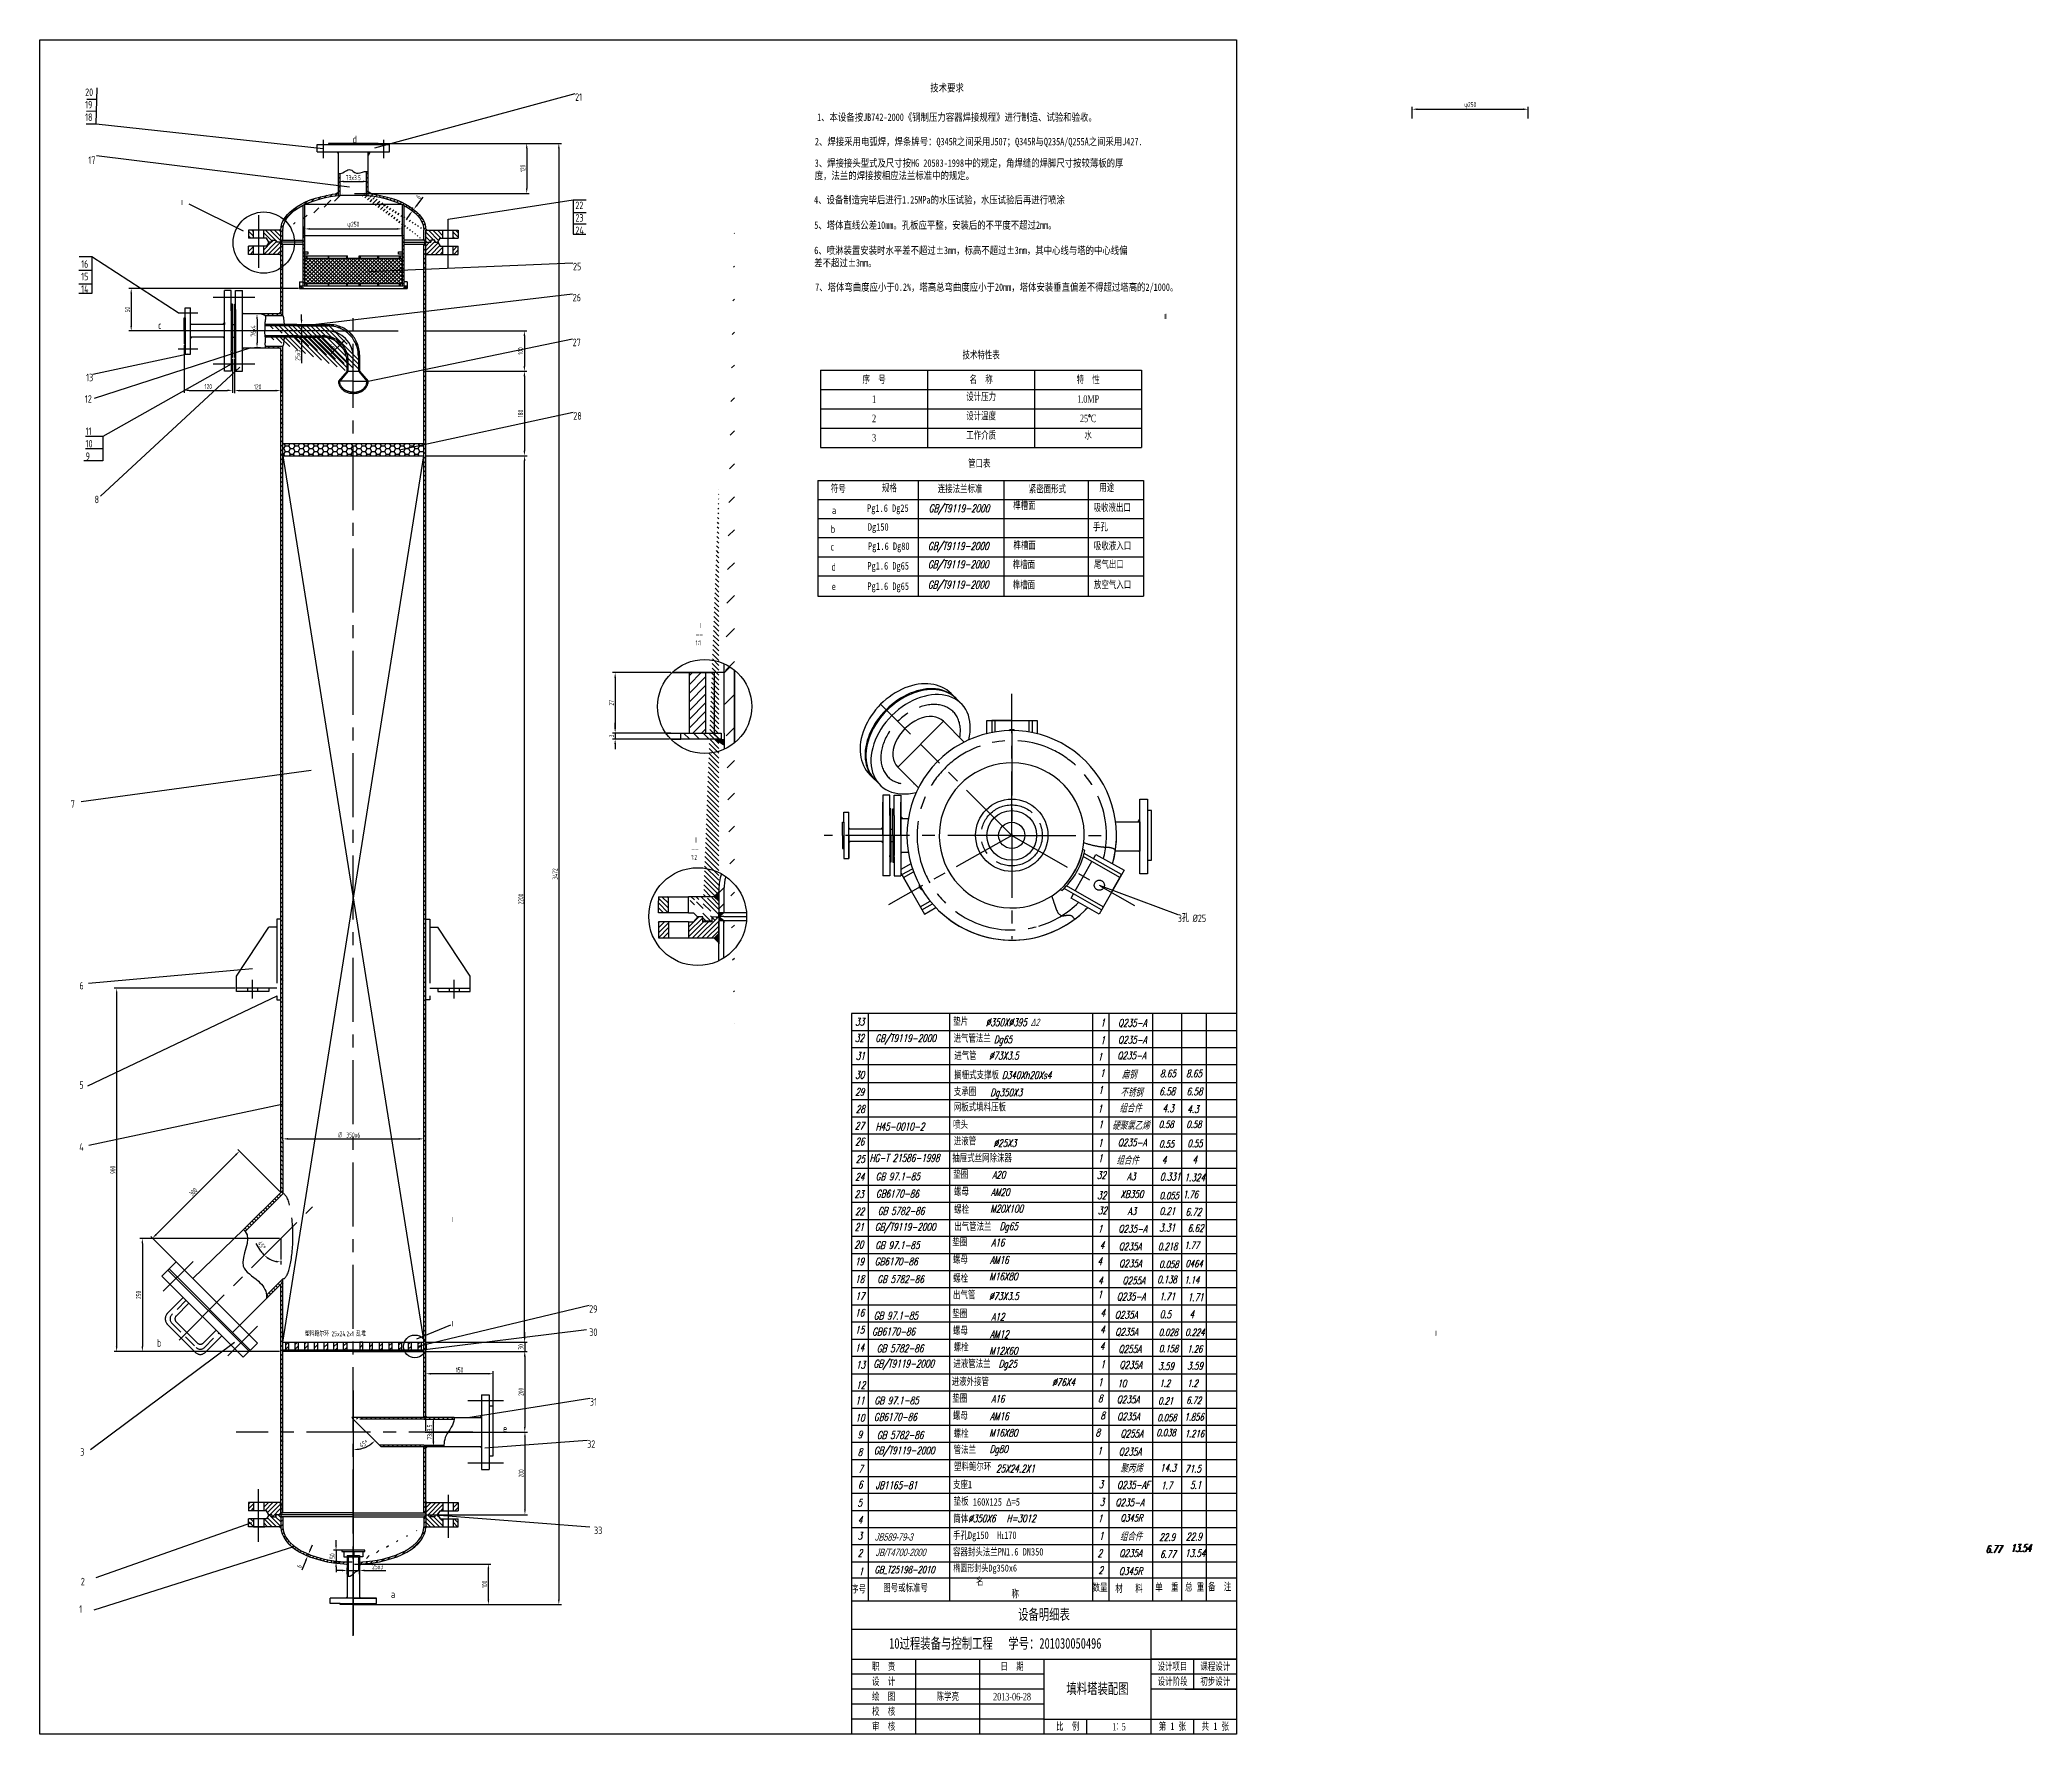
# Model space of a CAD drawing. Extents: x 1431 to 2420, y 1211 to 2052.
import ezdxf

# ---------------------------------------------------------------- set-up
doc = ezdxf.new("R2010")
doc.units = 0
for name, pattern in [('CENTER', [50.8, 31.75, -6.35, 6.35, -6.35]), ('CENTER2', [28.575, 19.05, -3.175, 3.175, -3.175]), ('DASHED2', [9.525, 6.35, -3.175]), ('DOT2', [3.175, 0, -3.175])]:
    doc.linetypes.add(name, pattern=pattern)
doc.layers.get('0').update_dxf_attribs({"linetype": 'CONTINUOUS'})
doc.layers.get('DEFPOINTS').update_dxf_attribs({"linetype": 'CONTINUOUS'})
for name, color, linetype in [('PXL_BASE', 7, 'CONTINUOUS'), ('ZHONGXINGX', 7, 'CENTER2'), ('中心线', 1, 'CENTER'), ('中线', 250, 'CONTINUOUS'), ('出气管', 250, 'CENTER'), ('吊耳', 250, 'CONTINUOUS'), ('喷淋器', 250, 'CENTER'), ('图层1', 5, 'CONTINUOUS'), ('塔体边框', 250, 'CONTINUOUS'), ('填料压紧', 250, 'CONTINUOUS'), ('引线', 250, 'CONTINUOUS'), ('手孔', 250, 'CONTINUOUS'), ('支撑圈', 250, 'CONTINUOUS'), ('标注线', 250, 'CENTER'), ('法兰', 250, 'CONTINUOUS'), ('粗实线', 3, 'CONTINUOUS'), ('细实线', 7, 'CONTINUOUS'), ('进气管', 250, 'CENTER'), ('进液管', 250, 'CENTER'), ('除沫器支承圈', 250, 'CONTINUOUS')]:
    doc.layers.add(name, color=color, linetype=linetype)
doc.styles.get("Standard").update_dxf_attribs({"font": 'isocp.shx', "width": 0.707, "bigfont": 'hztxt.shx'})
doc.styles.add('仿宋_FOR_比例编号', font='SIMFANG.TTF', dxfattribs={"width": 0.71, "height": 3.5})
doc.styles.add('仿宋_FOR_编号_比例_日期_图号_等', font='SIMFANG.TTF', dxfattribs={"width": 0.71, "height": 3.5})
doc.styles.add('仿宋_FOR_项目名_图名', font='SIMFANG.TTF', dxfattribs={"width": 0.71, "height": 5})
doc.styles.add('样式2', font='SimSun.ttf', dxfattribs={"width": 0.8})
doc.styles.add('西文字体', font='romans.shx', dxfattribs={"width": 0.71, "oblique": 15, "height": 3.5})
doc.dimstyles.new('ISO-25', dxfattribs={"dimtxt": 2.5, "dimasz": 2.5, "dimexe": 1.25, "dimexo": 0.625, "dimtad": 1, "dimtxsty": 'STANDARD', "dimcen": 2.5, "dimazin": 3, "dimtfac": 1, "dimtmove": 0, "dimatfit": 3})
pattern_1 = [(135, (22.1662, 23.3807), (-1.122532, -1.122532), [])]
pattern_2 = [(45, (22.1662, 23.3807), (-1.122532, 1.122532), [])]
pattern_3 = [(135, (22.1662, 21.3807), (-1.122532, -1.122532), [])]
pattern_4 = [(45, (22.1662, 21.3807), (-1.122532, 1.122532), [])]
pattern_5 = [(135, (1488.7896, 1317.9965), (-1.2123346, -1.2123346), [])]

msp = doc.modelspace()

# ---------------------------------------------------------------- texts
for s, insert, char_height, width, attachment_point, style in [('符号', (1823.963, 1831.219), 3.7179, 21.51886, 1, '仿宋_FOR_比例编号'), ('规格', (1849.354, 1831.62), 3.7179, 21.51886, 1, '仿宋_FOR_比例编号'), ('紧密面形式', (1922.229, 1831.062), 3.7179, 21.51886, 1, '仿宋_FOR_比例编号'), ('用途', (1957.24, 1831.748), 3.7179, 21.51886, 1, '仿宋_FOR_比例编号'), ('{\\fSimSun|b0|i0|c134|p2;扁钢}', (1972.066, 1538.374), 3.71794, 25.90109, 5, '西文字体'), ('{\\fSimSun|b0|i0|c134|p2;不锈钢}', (1973.306, 1529.519), 3.71794, 25.90109, 5, '西文字体'), ('27', (1838.169, 1513.03), 3.7179, 27.82956, 5, '西文字体'), ('H45-0010-2', (1858.272, 1512.607), 3.7179, 70.85721, 5, '西文字体'), ('{\\fSimSun|b0|i0|c134|p2;硬聚氯乙烯}', (1972.915, 1513.046), 3.71794, 25.90109, 5, '西文字体'), ('26', (1838.327, 1505.167), 3.7179, 27.82956, 5, '西文字体'), ('25', (1838.572, 1496.434), 3.7179, 27.82956, 5, '西文字体'), ('24', (1838.327, 1487.702), 3.7179, 27.82956, 5, '西文字体'), ('A3', (1973.059, 1487.863), 3.7179, 25.90109, 5, '西文字体'), ('23', (1837.974, 1479.115), 3.7179, 27.82956, 5, '西文字体'), ('21', (1838.077, 1462.773), 3.7179, 27.82956, 5, '西文字体'), ('GB 5782-86', (1858.866, 1470.742), 3.7179, 72.87043, 5, '西文字体'), ('A3', (1973.352, 1470.663), 3.7179, 25.90109, 5, '西文字体'), ('20', (1837.869, 1454.048), 3.7179, 27.82956, 5, '西文字体'), ('19', (1838.181, 1445.626), 3.7179, 27.82956, 5, '西文字体'), ('18', (1838.285, 1436.874), 3.7179, 27.82956, 5, '西文字体'), ('GB 5782-86', (1858.571, 1436.87), 3.7179, 72.87043, 5, '西文字体'), ('Q255A', (1974.34, 1436.016), 3.7179, 25.90109, 5, '西文字体'), ('17', (1838.389, 1428.462), 3.7179, 27.82956, 5, '西文字体'), ('16', (1838.286, 1420.217), 3.7179, 27.82956, 5, '西文字体'), ('15', (1838.286, 1411.7), 3.7179, 27.82956, 5, '西文字体'), ('14', (1838.286, 1402.872), 3.7179, 27.82956, 5, '西文字体'), ('GB 5782-86', (1858.357, 1402.52), 3.7179, 72.87043, 5, '西文字体'), ('13', (1838.702, 1394.409), 3.7179, 27.82956, 5, '西文字体'), ('Q255A', (1972.41, 1402.043), 3.7179, 25.90109, 5, '西文字体'), ('12', (1838.779, 1384.309), 3.7179, 27.82956, 5, '西文字体'), ('11', (1838.425, 1376.606), 3.7179, 27.82956, 5, '西文字体'), ('10', (1838.425, 1368.027), 3.7179, 27.82956, 5, '西文字体'), ('9', (1838.425, 1359.785), 3.718, 27.82956, 5, '西文字体'), ('GB 5782-86', (1858.386, 1359.513), 3.7179, 72.87043, 5, '西文字体'), ('Q255A', (1973.358, 1360.037), 3.7179, 25.90109, 5, '西文字体'), ('8 ', (1838.425, 1351.038), 3.7179, 27.82956, 5, '西文字体'), ('{\\fSimSun|b0|i0|c134|p2;聚丙烯}', (1973.211, 1342.865), 3.71794, 25.90109, 5, '西文字体'), ('6', (1838.593, 1334.897), 3.718, 27.82956, 5, '西文字体'), ('7', (1838.761, 1342.628), 3.718, 27.82956, 5, '西文字体'), ('5', (1838.293, 1325.901), 3.718, 27.82956, 5, '西文字体'), ('4', (1838.467, 1317.466), 3.718, 27.82956, 5, '西文字体'), ('Q345R', (1973.215, 1318.146), 3.5, 25.90109, 5, '西文字体'), ('3', (1838.371, 1309.446), 3.718, 27.82956, 5, '西文字体'), ('{\\fSimSun|b0|i0|c134|p2;组合件}', (1973.068, 1309.111), 3.71794, 25.90109, 5, '西文字体'), ('2', (1838.43, 1300.895), 3.718, 27.82956, 5, '西文字体'), ('Q235A', (1972.775, 1300.695), 3.7179, 25.90109, 5, '西文字体'), ('序号', (1837.677, 1282.978), 3.7179, 27.82956, 5, '仿宋_FOR_项目名_图名'), ('{\\C7;图号或标准号}', (1861.045, 1283.574), 3.71794, 62.76124, 5, '仿宋_FOR_项目名_图名'), ('{\\C7;名                   称}', (1915.49, 1283.636), 3.71794, 41.99989, 5, '仿宋_FOR_项目名_图名'), ('2', (1957.912, 1292.403), 3.718, 18.77453, 5, '西文字体'), ('{\\C7;材   料}', (1971.965, 1283.245), 3.71794, 25.90109, 5, '仿宋_FOR_项目名_图名'), ('Q345R', (1972.775, 1291.812), 3.7179, 25.90109, 5, '西文字体'), ('{\\C7;备  注}', (2016.953, 1284.086), 3.7179, 18.77453, 5, '仿宋_FOR_项目名_图名'), ('设备明细表', (1929.752, 1270.158), 5.3113, 188.42014, 5, '仿宋_FOR_项目名_图名'), ('10过程装备与控制工程   学号：201030050496', (1905.592, 1255.813), 5.31135, 173.2629, 5, '仿宋_FOR_项目名_图名'), ('课程设计', (2014.78, 1244.508), 3.7179, 21.15308, 5, '仿宋_FOR_项目名_图名'), ('填料塔装配图', (1956.309, 1233.355), 5.3113, 53.1135, 5, '仿宋_FOR_项目名_图名'), (' 比  例', (1940.467, 1214.765), 3.7179, 21.2454, 5, '仿宋_FOR_编号_比例_日期_图号_等')]:
    msp.add_mtext(s, dxfattribs=dict(insert=insert, char_height=char_height, width=width, attachment_point=attachment_point, style=style))
at = {"insert": (1913.91, 1229.637), "char_height": 3.717945, "width": 31.8681, "attachment_point": 5}
msp.add_mtext('{\\fTimes New Roman|b0|i0|c238|p18;\\W0.71;20\\fTimes New Roman|b0|i0|c186|p18;13\\fTimes New Roman|b0|i0|c238|p18;-0\\fTimes New Roman|b0|i0|c186|p18;6\\fTimes New Roman|b0|i0|c238|p18;-\\fTimes New Roman|b0|i0|c186|p18;2\\fTimes New Roman|b0|i0|c238|p18;8}', dxfattribs=at)
at = {"layer": 'PXL_BASE', "char_height": 3.7179, "attachment_point": 5, "style": '仿宋_FOR_编号_比例_日期_图号_等'}
for s, insert, width in [('进液外接管', (1893.177, 1385.966), 26.24879), ('职  责', (1850.174, 1244.508), 31.8681), ('日  期', (1913.91, 1244.508), 31.8681), ('设计项目', (1993.518, 1244.508), 21.11931), ('设  计', (1850.174, 1237.072), 31.8681), ('设计阶段', (1993.581, 1237.072), 21.2454), ('初步设计', (2014.78, 1237.072), 21.15308), ('绘  图', (1850.174, 1229.637), 31.8681), ('校  核', (1850.174, 1222.201), 31.8681), ('审  核', (1850.174, 1214.765), 31.8681), ('第 1 张', (1993.501, 1214.765), 21.40526), ('共 1 张', (2014.826, 1214.765), 21.2454)]:
    msp.add_mtext(s, dxfattribs=dict(at, insert=insert, width=width))
at = {"layer": '中心线', "insert": (1882.042, 1229.637), "char_height": 3.7179, "width": 31.8681, "attachment_point": 5, "style": '仿宋_FOR_项目名_图名'}
msp.add_mtext('{\\C0;陈学亮}', dxfattribs=at)
at = {"layer": '引线', "linetype": 'CONTINUOUS', "attachment_point": 1}
for s, width, heights, insert, char_height in [('20\\P19\\P18', 5.75347, [0], (1453.823, 2027.915), 3.7179), ('21', 19.89082, [0], (1697.023, 2025.488), 3.7179), ('d', 4.22986, [0], (1586.577, 2004.561), 3.718), ('17', 6.10276, [0], (1455.427, 1994.175), 3.7179), ('22\\P23\\P24', 10.9363, [0], (1697.18, 1971.728), 3.7179), ('16\\P15\\P14', 3.55616, [0], (1451.87, 1942.626), 3.7179), ('25', 6.77248, [0], (1695.978, 1941.397), 3.7179), ('26', 8.84371, [0], (1695.816, 1925.989), 3.7179), ('c', 5.92125, [0], (1490.038, 1912.236), 3.718), ('27', 6.34326, [0], (1695.81, 1903.703), 3.7179), ('13', 4.59103, [0], (1454.31, 1886.291), 3.7179), ('12', 7.09521, [5.418], (1453.684, 1875.66), 3.7179), ('11\\P10\\P9', 4.76219, [0], (1454.067, 1859.656), 3.7179), ('28', 10.81989, [0], (1696.139, 1867.25), 3.7179), ('8', 3.25222, [0], (1458.547, 1825.754), 3.718), ('b', 6.36738, [0], (1823.953, 1811.115), 3.718), ('a', 7.55201, [0], (1824.546, 1820.434), 3.718), ('c', 6.36738, [0], (1823.834, 1802.275), 3.718), ('d', 6.81162, [0], (1824.25, 1792.299), 3.718), ('e', 7.99625, [0], (1824.398, 1782.684), 3.718), ('7', 6.97217, [0], (1446.673, 1674.64), 3.718), ('3孔 {\\fISOCPEUR|b0|i0|c0|p34;%%C}25', 19.77517, [0], (1996.128, 1617.886), 3.71794), ('6', 9.08124, [0], (1451.01, 1584.473), 3.718), ('5', 4.85257, [0], (1450.96, 1535.136), 3.718), ('4', 5.2853, [0], (1450.925, 1504.324), 3.718), ('29', 6.16782, [0], (1704.003, 1423.955), 3.7179), ('b', 8.75728, [0], (1489.517, 1407.125), 3.718), ('30', 5.20012, [0], (1704.053, 1412.435), 3.7179), ('31', 7.1967, [0], (1704.367, 1377.856), 3.7179), ('e', 10.83199, [0], (1661.224, 1364.675), 3.718), ('32', 7.61546, [0], (1703.001, 1356.897), 3.7179), ('3', 9.33729, [0], (1451.424, 1352.987), 3.718), ('33', 12.40316, [0], (1706.398, 1314.027), 3.7179), ('2', 7.91353, [0], (1451.698, 1288.667), 3.718), ('a', 15.76601, [0], (1605.642, 1282.364), 3.718), ('1', 6.23889, [0], (1450.899, 1274.963), 3.718)]:
    msp.add_mtext_dynamic_manual_height_columns(s, width=width, gutter_width=12.5, heights=heights, dxfattribs=dict(at, insert=insert, char_height=char_height))
at = {"layer": '引线', "linetype": 'CONTINUOUS', "char_height": 3.7179, "attachment_point": 1, "style": '仿宋_FOR_项目名_图名'}
for s, width, insert in [('Pg1.6 Dg25', 27.20679, (1841.952, 1821.481)), ('榫槽面', 35.82152, (1914.484, 1822.879)), ('吸收液出口', 35.82152, (1954.382, 1821.818)), ('Dg150', 27.20679, (1842.323, 1812.129)), ('手孔', 35.82152, (1954.08, 1812.248)), ('Pg1.6 Dg80', 27.20679, (1842.397, 1802.593)), ('榫槽面', 35.82152, (1914.618, 1803.068)), ('吸收液入口', 35.82152, (1954.526, 1802.83)), ('Pg1.6 Dg65', 27.20679, (1842.096, 1792.808)), ('榫槽面', 35.82152, (1914.281, 1793.516)), ('尾气出口', 35.82152, (1954.542, 1793.633)), ('Pg1.6 Dg65', 27.20679, (1842.096, 1782.739)), ('榫槽面', 35.82152, (1914.281, 1783.447)), ('放空气入口', 35.82152, (1954.542, 1783.564))]:
    msp.add_mtext_dynamic_manual_height_columns(s, width=width, gutter_width=12.5, heights=[0], dxfattribs=dict(at, insert=insert))
at = {"layer": '引线', "linetype": 'CONTINUOUS', "insert": (1579.44, 1509.885), "char_height": 2.5, "width": 2.5677, "attachment_point": 1}
msp.add_mtext('{\\fArial|b0|i0|c0|p34;∅}', dxfattribs=at)
at = {"layer": '手孔', "linetype": 'CONTINUOUS', "insert": (1562.943, 1411.042), "char_height": 2.5, "attachment_point": 1}
msp.add_mtext_dynamic_manual_height_columns('塑料鲍尔环 25{\\H0.95833x;x}24.2{\\H0.95833x;x}1 乱堆', width=53.28131, gutter_width=12.5, heights=[3.25], dxfattribs=at)
at = {"layer": '粗实线', "attachment_point": 1}
for s, width, insert, char_height, style in [('{\\fAdobe 宋体 Std L|b0|i0|c134|p2;\\C0;JB589-79-3}', 84.43687, (1845.787, 1310.772), 3.71794, '西文字体'), ('{\\fAdobe 宋体 Std L|b0|i0|c134|p2;\\C0;JB/T4700-2000}', 84.43687, (1846.093, 1303.118), 3.71794, '西文字体'), ('{\\C0;椭圆形封头Dg350x6}', 148.97756, (1884.785, 1295.248), 3.5, '仿宋_FOR_项目名_图名'), ('{\\C0;GB_T25198-2010}', 84.43687, (1845.695, 1294.496), 3.5, '西文字体')]:
    msp.add_mtext_dynamic_manual_height_columns(s, width=width, gutter_width=17.5, heights=[0], dxfattribs=dict(at, insert=insert, char_height=char_height, style=style))
at = {"layer": '粗实线', "insert": (1837.85, 1293.636), "char_height": 3.7179, "width": 8.27527, "attachment_point": 1, "style": '西文字体'}
msp.add_mtext('{\\C7;1}', dxfattribs=at)
at = {"layer": '细实线'}
for s, insert, char_height, width, attachment_point, style in [('{\\fFangSong_GB2312|b0|i0|c134|p49;技术要求}', (1873.319, 2030.087), 3.71794, 111.49235, 1, '样式2'), ('{\\fFangSong_GB2312|b0|i0|c134|p49;1、本设备按JB742-2000《钢制压力容器焊接规程》进行制造、试验和验收。}', (1817.126, 2015.51), 3.71794, 136.54846, 1, '样式2'), ('{\\fFangSong_GB2312|b0|i0|c134|p49;\\H0.77778x;2、\\H1x;焊接采用电弧焊，焊条牌号：Q345R之间采用J507；Q345R与Q235A/Q255A之间采用J427.}', (1816.065, 2003.417), 4.780215, 167.24029, 1, '样式2'), ('{\\fFangSong_GB2312|b0|i0|c134|p49;3、焊接接头型式及尺寸按HG 20583-1998中的规定，角焊缝的焊脚尺寸按较薄板的厚度，法兰的焊接按相应法兰标准中的规定。}', (1815.946, 1992.748), 3.71794, 158.89459, 1, '样式2'), ('{\\fFangSong_GB2312|b0|i0|c134|p49;4、设备制造完毕后进行1.25MPa的水压试验，水压试验后再进行喷涂}', (1815.64, 1974.484), 3.71794, 158.89459, 1, '样式2'), ('{\\fFangSong_GB2312|b0|i0|c134|p49;5、塔体直线公差10mm。孔板应平整，安装后的不平度不超过2mm。}', (1815.73, 1961.942), 3.71794, 164.80141, 1, '样式2'), ('{\\fFangSong_GB2312|b0|i0|c134|p49;6、喷淋装置安装时水平差不超过%%P3mm，标高不超过%%P3mm，其中心线与塔的中心线偏差不超过%%P3mm。}', (1815.73, 1949.412), 3.71794, 156.65497, 1, '样式2'), ('{\\fFangSong_GB2312|b0|i0|c134|p49;7、塔体弯曲度应小于0.2%，塔高总弯曲度应小于20mm，塔体安装垂直偏差不得超过塔高的2/1000。}', (1816.181, 1931.168), 3.71794, 181.96313, 1, '样式2'), ('技术特性表', (1898.555, 1895.489), 3.7179, 156.15369, 5, '仿宋_FOR_项目名_图名'), ('序  号', (1845.442, 1883.294), 3.7179, 53.1135, 5, '仿宋_FOR_项目名_图名'), ('名  称', (1898.555, 1883.294), 3.7179, 53.1135, 5, '仿宋_FOR_项目名_图名'), ('特  性', (1951.669, 1883.294), 3.7179, 53.1135, 5, '仿宋_FOR_项目名_图名'), ('{\\fTimes New Roman|b0|i0|c238|p18;\\Q0;1}', (1845.442, 1873.678), 3.71794, 53.1135, 5, '西文字体'), ('设计压力', (1898.555, 1876.865), 3.7179, 49.92669, 2, '仿宋_FOR_项目名_图名'), ('{\\fTimes New Roman|b0|i0|c186|p18;\\Q0;1.0\\fTimes New Roman|b0|i0|c238|p18;MP}', (1951.669, 1873.706), 3.71794, 53.1135, 5, '西文字体'), ('{\\fTimes New Roman|b0|i0|c238|p18;\\Q0;2}', (1845.442, 1864.117), 3.71794, 53.1135, 5, '西文字体'), ('设计温度', (1898.555, 1867.304), 3.7179, 49.92669, 2, '仿宋_FOR_项目名_图名'), ('{\\fTimes New Roman|b0|i0|c186|p18;\\Q0;25\\Fromans|c134;%%D\\fTimes New Roman|b0|i0|c238|p18;C}', (1951.669, 1864.117), 3.71794, 53.1135, 5, '西文字体'), ('{\\fTimes New Roman|b0|i0|c238|p18;\\Q0;3}', (1845.442, 1854.557), 3.71794, 53.1135, 5, '西文字体'), ('工作介质', (1898.555, 1857.744), 3.7179, 49.92669, 2, '仿宋_FOR_项目名_图名'), ('水', (1951.669, 1857.744), 3.718, 49.92669, 2, '仿宋_FOR_项目名_图名'), ('管口表', (1892.103, 1843.744), 3.7179, 31.71039, 1, '仿宋_FOR_编号_比例_日期_图号_等'), ('连接法兰标准', (1877.024, 1831.165), 3.7179, 21.51886, 1, '仿宋_FOR_比例编号'), ('GB/T9119-2000', (1872.55, 1821.337), 3.71794, 37.47193, 1, '西文字体'), ('GB/T9119-2000', (1872.223, 1802.639), 3.71794, 37.47193, 1, '西文字体'), ('GB/T9119-2000', (1872.17, 1793.553), 3.71794, 37.47193, 1, '西文字体'), ('GB/T9119-2000', (1872.17, 1783.483), 3.71794, 37.47193, 1, '西文字体'), ('33', (1836.032, 1566.471), 3.7179, 13.30316, 1, '西文字体'), ('垫片', (1884.722, 1566.826), 3.7179, 9.25413, 1, '仿宋_FOR_编号_比例_日期_图号_等'), ('%%C350X%%C395 Δ2', (1900.892, 1566.257), 3.71794, 31.94343, 1, '西文字体'), ('1', (1957.703, 1566.044), 3.718, 12.48674, 1, '西文字体'), ('Q235-A', (1966.497, 1565.931), 3.7179, 14.32502, 1, '西文字体'), ('32', (1835.889, 1558.44), 3.7179, 13.30316, 1, '西文字体'), ('\\P{\\H1.75x;GB/T9119-2000}', (1846.037, 1561.873), 2.12454, 32.77485, 1, '西文字体'), ('进气管法兰', (1884.846, 1558.453), 3.7179, 32.54064, 1, '仿宋_FOR_编号_比例_日期_图号_等'), ('Dg65', (1904.878, 1557.737), 3.7179, 31.9891, 1, '西文字体'), ('1', (1957.701, 1557.325), 3.718, 12.48674, 1, '西文字体'), ('Q235-A', (1966.497, 1557.526), 3.7179, 14.32502, 1, '西文字体'), ('31', (1836.391, 1549.528), 3.7179, 8.30731, 1, '西文字体'), ('进气管', (1885.221, 1549.82), 3.7179, 16.924, 1, '仿宋_FOR_编号_比例_日期_图号_等'), ('%%C73X3.5', (1902.464, 1549.689), 3.7179, 37.49284, 1, '西文字体'), ('1', (1956.475, 1549.112), 3.718, 12.48674, 1, '西文字体'), ('Q235-A', (1966.143, 1549.773), 3.7179, 14.32502, 1, '西文字体'), ('30', (1836.027, 1540.123), 3.7179, 13.30316, 1, '西文字体'), ('搁栅式支撑板', (1885.22, 1536.102), 3.7179, 67.46453, 7, '仿宋_FOR_编号_比例_日期_图号_等'), ('D340Xh20Xs4', (1908.923, 1539.977), 3.71794, 42.16856, 1, '西文字体'), ('1', (1957.559, 1540.983), 3.718, 12.48674, 1, '西文字体'), ('8.65', (1987.3, 1540.793), 3.7179, 20.83571, 1, '西文字体'), ('8.65', (2000.245, 1540.793), 3.7179, 20.83571, 1, '西文字体'), ('29', (1836.027, 1531.733), 3.7179, 13.30316, 1, '西文字体'), ('28', (1836.329, 1523.178), 3.7179, 13.30316, 1, '西文字体'), ('支承圈', (1885.033, 1531.965), 3.7179, 17.77409, 1, '仿宋_FOR_编号_比例_日期_图号_等'), ('网板式填料压板', (1885.033, 1524.292), 3.7179, 67.69461, 1, '仿宋_FOR_编号_比例_日期_图号_等'), ('Dg350X3', (1903.118, 1531.414), 3.7179, 31.9891, 1, '西文字体'), ('1', (1956.371, 1523.349), 3.718, 12.48674, 1, '西文字体'), ('1', (1956.682, 1532.629), 3.718, 12.48674, 1, '西文字体'), ('{\\fSimSun|b0|i0|c134|p2;组合件}', (1967.228, 1523.776), 3.71794, 15.30541, 1, '西文字体'), ('6.58', (1986.964, 1531.974), 3.7179, 20.83571, 1, '西文字体'), ('4.3', (1988.568, 1523.532), 3.7179, 20.83571, 1, '西文字体'), ('6.58', (2000.516, 1531.934), 3.7179, 20.83571, 1, '西文字体'), ('4.3', (2000.883, 1523.097), 3.7179, 20.83571, 1, '西文字体'), ('喷头', (1884.658, 1515.634), 3.7179, 16.924, 1, '仿宋_FOR_编号_比例_日期_图号_等'), ('1', (1956.784, 1515.56), 3.718, 12.48674, 1, '西文字体'), ('进液管', (1885.033, 1507.397), 3.7179, 14.97884, 1, '仿宋_FOR_编号_比例_日期_图号_等'), ('%%C25X3', (1904.697, 1506.273), 3.7179, 31.9891, 1, '西文字体'), ('1', (1956.584, 1506.356), 3.718, 12.48674, 1, '西文字体'), ('Q235-A', (1966.427, 1506.591), 3.7179, 14.32502, 1, '西文字体'), ('HG-T 21586-1998', (1843.202, 1498.916), 3.71794, 39.21859, 1, '西文字体'), ('抽屉式丝网除沫器', (1884.28, 1499.016), 3.7179, 32.77485, 1, '仿宋_FOR_编号_比例_日期_图号_等'), ('1', (1956.584, 1498.709), 3.718, 12.48674, 1, '西文字体'), ('{\\fSimSun|b0|i0|c134|p2;组合件}', (1965.741, 1497.88), 3.71794, 16.82054, 1, '西文字体'), ('4', (1988.308, 1497.897), 3.718, 20.83571, 1, '西文字体'), ('4', (2003.445, 1498.072), 3.718, 20.83571, 1, '西文字体'), ('GB 97.1-85', (1846.214, 1489.683), 3.7179, 37.47193, 1, '西文字体'), ('垫圈', (1884.779, 1490.93), 3.7179, 16.12548, 1, '仿宋_FOR_编号_比例_日期_图号_等'), ('A20', (1904.02, 1490.542), 3.7179, 31.9891, 1, '西文字体'), ('32', (1955.963, 1490.354), 3.7179, 12.48674, 1, '西文字体'), ('0.331', (1987.314, 1489.588), 3.7179, 20.83571, 1, '西文字体'), ('1.324', (1999.461, 1489.168), 3.7179, 20.83571, 1, '西文字体'), ('GB6170-86', (1846.389, 1481.154), 3.7179, 37.47193, 1, '西文字体'), ('螺母', (1885.077, 1482.332), 3.7179, 32.54064, 1, '仿宋_FOR_编号_比例_日期_图号_等'), ('螺栓', (1885.206, 1473.517), 3.7179, 17.77409, 1, '仿宋_FOR_编号_比例_日期_图号_等'), ('AM20', (1903.423, 1481.919), 3.7179, 31.9891, 1, '西文字体'), ('M20X100', (1903.125, 1473.727), 3.7179, 31.9891, 1, '西文字体'), ('32', (1956.17, 1480.365), 3.7179, 12.48674, 1, '西文字体'), ('XB350', (1967.665, 1480.935), 3.7179, 14.3345, 1, '西文字体'), ('22', (1835.999, 1472.341), 3.7179, 12.26912, 1, '西文字体'), ('\\P{\\H1.75x;GB/T9119-2000}', (1845.854, 1468.243), 2.12454, 32.77485, 1, '西文字体'), ('出气管法兰', (1885.217, 1464.962), 3.7179, 22.39417, 1, '仿宋_FOR_编号_比例_日期_图号_等'), ('Dg65', (1907.752, 1464.959), 3.7179, 31.9891, 1, '西文字体'), ('32', (1956.481, 1472.817), 3.7179, 12.48674, 1, '西文字体'), ('1', (1956.481, 1463.718), 3.718, 12.48674, 1, '西文字体'), ('Q235-A', (1966.691, 1463.713), 3.7179, 14.32502, 1, '西文字体'), ('3.31', (1986.952, 1464.282), 3.7179, 20.83571, 1, '西文字体'), ('0.21', (1987.048, 1472.477), 3.7179, 20.83571, 1, '西文字体'), ('6.72', (1999.987, 1472.123), 3.7179, 20.83571, 1, '西文字体'), ('6.62', (2001.055, 1464.062), 3.7179, 20.83571, 1, '西文字体'), ('GB 97.1-85', (1846.027, 1455.597), 3.7179, 37.47193, 1, '西文字体'), ('垫圈', (1884.299, 1457.291), 3.7179, 16.12548, 1, '仿宋_FOR_编号_比例_日期_图号_等'), ('A16', (1903.54, 1456.903), 3.7179, 31.9891, 1, '西文字体'), ('4', (1957.413, 1455.66), 3.718, 12.48674, 1, '西文字体'), ('Q235A', (1966.846, 1454.996), 3.7179, 14.32502, 1, '西文字体'), ('GB6170-86', (1845.773, 1447.497), 3.7179, 37.47193, 1, '西文字体'), ('螺母', (1884.597, 1448.693), 3.7179, 32.54064, 1, '仿宋_FOR_编号_比例_日期_图号_等'), ('AM16', (1902.943, 1448.28), 3.7179, 31.9891, 1, '西文字体'), ('4', (1956.274, 1447.589), 3.718, 12.48674, 1, '西文字体'), ('Q235A', (1967.026, 1446.547), 3.7179, 14.32502, 1, '西文字体'), ('螺栓', (1884.725, 1439.301), 3.7179, 17.77409, 1, '仿宋_FOR_编号_比例_日期_图号_等'), ('M16X80', (1902.645, 1440.088), 3.7179, 31.9891, 1, '西文字体'), ('4', (1956.688, 1438.091), 3.718, 12.48674, 1, '西文字体'), ('出气管', (1884.619, 1431.055), 3.7179, 22.39417, 1, '仿宋_FOR_编号_比例_日期_图号_等'), ('{\\Ftxt,gbcbig|c134;%%C73}X{\\Ftxt,gbcbig|c134;3.5}', (1902.465, 1430.348), 3.71794, 30.30887, 1, '西文字体'), ('1', (1956.377, 1431.162), 3.718, 12.48674, 1, '西文字体'), ('Q235-A', (1965.886, 1430.08), 3.7179, 14.32502, 1, '西文字体'), ('1.71', (1986.954, 1430.178), 3.7179, 20.83571, 1, '西文字体'), ('1.71', (2001.056, 1429.738), 3.7179, 20.83571, 1, '西文字体'), ('GB 97.1-85', (1845.276, 1420.603), 3.7179, 37.47193, 1, '西文字体'), ('垫圈', (1884.299, 1421.745), 3.7179, 16.12548, 1, '仿宋_FOR_编号_比例_日期_图号_等'), ('A12', (1903.54, 1420.009), 3.7179, 31.9891, 1, '西文字体'), ('4', (1957.847, 1422.064), 3.718, 12.48674, 1, '西文字体'), ('Q235A', (1964.916, 1421.023), 3.7179, 14.32502, 1, '西文字体'), ('0.5', (1987.202, 1421.271), 3.7179, 20.83571, 1, '西文字体'), ('4', (2001.94, 1421.271), 3.718, 20.83571, 1, '西文字体'), ('GB6170-86', (1844.485, 1412.718), 3.7179, 37.47193, 1, '西文字体'), ('螺母', (1884.597, 1413.34), 3.7179, 32.54064, 1, '仿宋_FOR_编号_比例_日期_图号_等'), ('螺栓', (1884.918, 1405.103), 3.7179, 17.77409, 1, '仿宋_FOR_编号_比例_日期_图号_等'), ('AM12', (1902.943, 1411.386), 3.7179, 31.9891, 1, '西文字体'), ('4', (1957.422, 1405.477), 3.718, 12.48674, 1, '西文字体'), ('4', (1957.705, 1413.793), 3.718, 12.48674, 1, '西文字体'), ('Q235A', (1965.096, 1412.574), 3.7179, 14.32502, 1, '西文字体'), ('GB/T9119-2000', (1845.151, 1396.821), 3.71794, 37.47193, 1, '西文字体'), (' 进液管法兰', (1882.701, 1396.903), 3.7179, 22.39417, 1, '仿宋_FOR_编号_比例_日期_图号_等'), ('M12X60', (1902.645, 1403.195), 3.7179, 31.9891, 1, '西文字体'), ('Dg25', (1907.26, 1396.756), 3.7179, 31.9891, 1, '西文字体'), ('1', (1957.786, 1396.437), 3.718, 12.48674, 1, '西文字体'), ('Q235A', (1967.18, 1396.18), 3.7179, 14.3345, 1, '西文字体'), ('3.59', (1986.372, 1395.569), 3.7179, 14.32502, 1, '西文字体'), ('3.59', (2000.763, 1395.728), 3.7179, 14.32502, 1, '西文字体'), ('%%C76X4', (1933.818, 1387.597), 3.7179, 11.75345, 1, '西文字体'), ('1', (1956.482, 1387.57), 3.718, 12.48674, 1, '西文字体'), ('10', (1966.084, 1386.961), 3.7179, 14.32502, 1, '西文字体'), ('GB 97.1-85', (1845.626, 1378.561), 3.7179, 37.47193, 1, '西文字体'), ('垫圈', (1884.299, 1379.7), 3.7179, 16.12548, 1, '仿宋_FOR_编号_比例_日期_图号_等'), ('A16', (1903.54, 1379.312), 3.7179, 31.9891, 1, '西文字体'), ('8', (1956.585, 1379.51), 3.718, 12.48674, 1, '西文字体'), ('Q235A', (1965.864, 1379.017), 3.7179, 14.32502, 1, '西文字体'), ('GB6170-86', (1845.372, 1370.353), 3.7179, 37.47193, 1, '西文字体'), ('螺母', (1884.597, 1371.103), 3.7179, 32.54064, 1, '仿宋_FOR_编号_比例_日期_图号_等'), ('AM16', (1902.943, 1370.689), 3.7179, 31.9891, 1, '西文字体'), ('8', (1957.786, 1371.047), 3.718, 12.48674, 1, '西文字体'), ('Q235A', (1966.044, 1370.568), 3.7179, 14.32502, 1, '西文字体'), ('螺栓', (1884.918, 1362.288), 3.7179, 17.77409, 1, '仿宋_FOR_编号_比例_日期_图号_等'), ('管法兰', (1884.919, 1354.229), 3.7179, 10.53041, 1, '仿宋_FOR_编号_比例_日期_图号_等'), ('M16X80', (1902.645, 1362.497), 3.7179, 31.9891, 1, '西文字体'), ('8', (1955.343, 1362.584), 3.718, 13.65622, 1, '西文字体'), ('GB/T9119-2000', (1845.359, 1353.743), 3.71794, 37.47193, 1, '西文字体'), ('塑料鲍尔环', (1885.114, 1345.884), 3.7179, 18.49991, 1, '仿宋_FOR_编号_比例_日期_图号_等'), ('Dg80', (1902.794, 1354.374), 3.7179, 31.9891, 1, '西文字体'), ('1', (1956.171, 1353.549), 3.718, 12.48674, 1, '西文字体'), ('Q235A', (1966.835, 1353.099), 3.7179, 14.3345, 1, '西文字体'), ('14.3', (1987.394, 1345.067), 3.7179, 13.74472, 1, '西文字体'), ('JB1165-81', (1846.133, 1336.445), 3.7179, 52.12758, 1, '西文字体'), ('支座1', (1884.61, 1336.856), 3.7179, 23.31449, 1, '仿宋_FOR_编号_比例_日期_图号_等'), ('25X24.2X1', (1905.98, 1344.704), 3.7179, 47.91319, 1, '西文字体'), ('3', (1956.894, 1336.879), 3.718, 12.48674, 1, '西文字体'), ('Q235-AF', (1966.012, 1336.576), 3.7179, 14.32502, 1, '西文字体'), ('1.7', (1987.803, 1336.314), 3.7179, 20.1679, 1, '西文字体'), ('71.5', (1999.736, 1344.637), 3.7179, 11.93413, 1, '西文字体'), ('5.1', (2002.204, 1336.571), 3.7179, 20.1679, 1, '西文字体'), ('垫板', (1884.946, 1328.595), 3.7179, 32.54064, 1, '仿宋_FOR_编号_比例_日期_图号_等'), ('{\\fSTFangsong|b0|i0|c134|p2;160X125} Δ=5', (1894.457, 1328.181), 3.71794, 49.58212, 1, '仿宋_FOR_项目名_图名'), ('3', (1957.381, 1328.124), 3.718, 12.48674, 1, '西文字体'), ('Q235-A', (1965.191, 1327.881), 3.7179, 14.32502, 1, '西文字体'), ('筒体{\\Fromans|c134;\\Q15;%%C350X6   H=3012}', (1884.778, 1319.975), 3.71794, 65.6423, 1, '仿宋_FOR_项目名_图名'), ('1', (1956.48, 1319.953), 3.718, 12.48674, 1, '西文字体'), ('手孔Dg150  H{\\H0.67241x;1\\H1.4872x;170}', (1884.61, 1311.665), 3.71794, 67.18778, 1, '仿宋_FOR_项目名_图名'), ('1', (1956.997, 1311.289), 3.718, 12.48674, 1, '西文字体'), ('22.9', (1986.927, 1310.726), 3.7179, 19.00559, 1, '西文字体'), ('22.9', (2000.228, 1310.937), 3.7179, 19.00559, 1, '西文字体'), ('容器封头法兰PN1.6 DN350', (1884.61, 1303.432), 3.71794, 66.96001, 1, '仿宋_FOR_项目名_图名'), ('2', (1956.336, 1302.675), 3.718, 11.89086, 1, '西文字体'), ('6.77', (1987.314, 1302.228), 3.7179, 20.83571, 1, '西文字体'), ('13.54', (1999.721, 1302.759), 3.7179, 20.83571, 1, '西文字体'), ('6.77', (2396.993, 1304.702), 3.7179, 20.83571, 1, '西文字体'), ('6.77', (2397.439, 1304.746), 3.7179, 20.83571, 1, '西文字体'), ('13.54', (2409.4, 1305.233), 3.7179, 20.83571, 1, '西文字体'), ('13.54', (2409.846, 1305.277), 3.7179, 20.83571, 1, '西文字体'), ('数量', (1953.893, 1285.819), 3.7179, 11.50963, 1, '仿宋_FOR_项目名_图名'), ('单  重', (1985.011, 1285.857), 3.7179, 18.78216, 1, '仿宋_FOR_比例编号'), ('总 重', (1999.804, 1285.975), 3.7179, 15.01762, 1, '仿宋_FOR_比例编号'), ('{\\fTimes New Roman|b0|i0|c238|p18;\\Q0;1\\Ftxt,gbcbig|c134;：\\fTimes New Roman|b0|i0|c186|p18;5}', (1967.024, 1214.765), 3.71794, 31.8681, 5, '西文字体')]:
    msp.add_mtext(s, dxfattribs=dict(at, insert=insert, char_height=char_height, width=width, attachment_point=attachment_point, style=style))
at = {"layer": '细实线', "color": 0, "char_height": 2.5, "attachment_point": 1}
for s, width, insert in [(' Ⅱ', 8.64154, (1499.55, 1972.253)), (' Ⅱ', 8.64154, (1987.323, 1915.736)), (' Ⅱ', 8.64154, (1987.769, 1915.78)), (' Ⅰ\\P——\\P1∶1', 45.69313, (1756.877, 1762.326)), (' Ⅱ\\P——\\P1∶2', 18.15151, (1754.661, 1655.844)), (' Ⅰ', 5.50678, (1633.908, 1467.497)), (' Ⅰ', 5.50678, (1633.824, 1415.747)), (' Ⅰ', 5.50678, (2121.682, 1410.981)), (' Ⅰ', 5.50678, (2122.127, 1411.024))]:
    msp.add_mtext_dynamic_manual_height_columns(s, width=width, gutter_width=12.5, heights=[0], dxfattribs=dict(at, insert=insert))
at = {"layer": '细实线', "color": 0, "char_height": 3.5, "attachment_point": 1, "style": '西文字体'}
for s, insert in [('0.58', (1986.658, 1515.523)), ('0.58', (2000.443, 1515.432)), ('0.55', (1986.889, 1505.674)), ('0.55', (2000.967, 1505.98)), ('0.055', (1987.125, 1480.057)), ('1.76', (1998.755, 1480.669)), ('0.218', (1986.341, 1454.859)), ('1.77', (1999.409, 1455.466)), ('0.058', (1986.948, 1446.06)), ('0464', (2000.016, 1446.363)), ('0.138', (1986.037, 1438.475)), ('1.14', (1999.409, 1438.171)), ('0.028', (1986.667, 1412.317)), ('0.158', (1986.794, 1404.208)), ('0.224', (1999.854, 1412.317)), ('1.26', (2000.879, 1403.909)), ('1.2', (1987.046, 1386.93)), ('1.2', (2000.818, 1386.93)), ('0.21', (1986.444, 1378.209)), ('6.72', (2000.378, 1378.506)), ('0.058', (1985.996, 1369.85)), ('1.856', (1999.48, 1370.296)), ('0.038', (1985.544, 1362.514)), ('1.216', (1999.629, 1361.916))]:
    msp.add_mtext_dynamic_manual_height_columns(s, width=16.38345, gutter_width=12.5, heights=[0], dxfattribs=dict(at, insert=insert))

# ---------------------------------------------------------------- blocks, each defined once
blk = doc.blocks.new('*D1')
at = {"layer": 'DEFPOINTS', "color": 0, "linetype": 'CONTINUOUS'}
for p in [(1586.95, 1295.45), (1653.99, 1295.45), (1586.95, 1275.38)]:
    blk.add_point(p, dxfattribs=at)
at = {"layer": '标注线', "color": 0, "linetype": 'CONTINUOUS'}
for p, q in [((1587.58, 1295.45), (1655.24, 1295.45)), ((1653.99, 1277.88), (1653.99, 1292.95)), ((1587.58, 1275.38), (1655.24, 1275.38))]:
    blk.add_line(p, q, dxfattribs=at)
for points in [[(1653.57, 1292.95), (1654.41, 1292.95), (1653.99, 1295.45)], [(1653.57, 1277.88), (1654.41, 1277.88), (1653.99, 1275.38)]]:
    blk.add_solid(points, dxfattribs=at)
at = {"layer": '标注线', "color": 0, "linetype": 'CONTINUOUS', "insert": (1652.12, 1285.41), "char_height": 2.5, "attachment_point": 5, "rotation": 90}
blk.add_mtext('100', dxfattribs=at)
blk = doc.blocks.new('*D2')
at = {"layer": 'DEFPOINTS', "color": 0, "linetype": 'CONTINUOUS'}
for p in [(1622.95, 1360.98), (1622.95, 1319.98), (1672.14, 1319.98)]:
    blk.add_point(p, dxfattribs=at)
at = {"layer": '标注线', "color": 0, "linetype": 'CONTINUOUS'}
for p, q in [((1623.58, 1360.98), (1673.39, 1360.98)), ((1672.14, 1358.48), (1672.14, 1322.48)), ((1623.58, 1319.98), (1673.39, 1319.98))]:
    blk.add_line(p, q, dxfattribs=at)
for points in [[(1671.72, 1358.48), (1672.56, 1358.48), (1672.14, 1360.98)], [(1671.72, 1322.48), (1672.56, 1322.48), (1672.14, 1319.98)]]:
    blk.add_solid(points, dxfattribs=at)
at = {"layer": '标注线', "color": 0, "linetype": 'CONTINUOUS', "insert": (1670.26, 1340.48), "char_height": 2.5, "attachment_point": 5, "rotation": 90}
blk.add_mtext('200', dxfattribs=at)
blk = doc.blocks.new('*D3')
at = {"layer": 'DEFPOINTS', "color": 0, "linetype": 'CONTINUOUS'}
for p in [(1621.95, 1400.98), (1621.95, 1360.99), (1672.06, 1360.99)]:
    blk.add_point(p, dxfattribs=at)
at = {"layer": '标注线', "color": 0, "linetype": 'CONTINUOUS'}
for p, q in [((1622.58, 1400.98), (1673.31, 1400.98)), ((1672.06, 1398.48), (1672.06, 1363.49)), ((1622.58, 1360.99), (1673.31, 1360.99))]:
    blk.add_line(p, q, dxfattribs=at)
for points in [[(1671.64, 1398.48), (1672.47, 1398.48), (1672.06, 1400.98)], [(1671.64, 1363.49), (1672.47, 1363.49), (1672.06, 1360.99)]]:
    blk.add_solid(points, dxfattribs=at)
at = {"layer": '标注线', "color": 0, "linetype": 'CONTINUOUS', "insert": (1670.18, 1380.98), "char_height": 2.5, "attachment_point": 5, "rotation": 90}
blk.add_mtext('200', dxfattribs=at)
blk = doc.blocks.new('*D4')
at = {"layer": 'DEFPOINTS', "color": 0, "linetype": 'CONTINUOUS'}
for p in [(1621.95, 1405.58), (1621.95, 1400.98), (1672.02, 1400.98)]:
    blk.add_point(p, dxfattribs=at)
at = {"layer": '手孔', "color": 0, "linetype": 'CONTINUOUS'}
for p, q in [((1622.58, 1405.58), (1673.27, 1405.58)), ((1672.02, 1408.08), (1672.02, 1410.58)), ((1672.02, 1405.58), (1672.02, 1400.98)), ((1622.58, 1400.98), (1673.27, 1400.98)), ((1672.02, 1398.48), (1672.02, 1395.98))]:
    blk.add_line(p, q, dxfattribs=at)
for points in [[(1671.6, 1408.08), (1672.43, 1408.08), (1672.02, 1405.58)], [(1671.6, 1398.48), (1672.43, 1398.48), (1672.02, 1400.98)]]:
    blk.add_solid(points, dxfattribs=at)
at = {"layer": '手孔', "color": 0, "linetype": 'CONTINUOUS', "insert": (1670.14, 1403.28), "char_height": 2.5, "attachment_point": 5, "rotation": 90}
blk.add_mtext('30', dxfattribs=at)
blk = doc.blocks.new('*D5')
at = {"layer": 'DEFPOINTS', "color": 0, "linetype": 'CONTINUOUS'}
for p in [(1621.95, 1845.58), (1671.97, 1845.58), (1621.95, 1405.58)]:
    blk.add_point(p, dxfattribs=at)
at = {"layer": '手孔', "color": 0, "linetype": 'CONTINUOUS'}
for p, q in [((1622.58, 1845.58), (1673.22, 1845.58)), ((1671.97, 1408.08), (1671.97, 1843.08)), ((1622.58, 1405.58), (1673.22, 1405.58))]:
    blk.add_line(p, q, dxfattribs=at)
for points in [[(1671.55, 1843.08), (1672.38, 1843.08), (1671.97, 1845.58)], [(1671.55, 1408.08), (1672.38, 1408.08), (1671.97, 1405.58)]]:
    blk.add_solid(points, dxfattribs=at)
at = {"layer": '手孔', "color": 0, "linetype": 'CONTINUOUS', "insert": (1670.09, 1625.58), "char_height": 2.5, "attachment_point": 5, "rotation": 90}
blk.add_mtext('2200', dxfattribs=at)
blk = doc.blocks.new('*D6')
at = {"layer": 'DEFPOINTS', "color": 0, "linetype": 'CONTINUOUS'}
for p in [(1621.95, 1887.58), (1621.95, 1845.58), (1671.86, 1845.58)]:
    blk.add_point(p, dxfattribs=at)
at = {"layer": '手孔', "color": 0, "linetype": 'CONTINUOUS'}
for p, q in [((1622.58, 1887.58), (1673.11, 1887.58)), ((1671.86, 1885.08), (1671.86, 1848.08)), ((1622.58, 1845.58), (1673.11, 1845.58))]:
    blk.add_line(p, q, dxfattribs=at)
for points in [[(1671.44, 1885.08), (1672.28, 1885.08), (1671.86, 1887.58)], [(1671.44, 1848.08), (1672.28, 1848.08), (1671.86, 1845.58)]]:
    blk.add_solid(points, dxfattribs=at)
at = {"layer": '手孔', "color": 0, "linetype": 'CONTINUOUS', "insert": (1669.99, 1866.58), "char_height": 2.5, "attachment_point": 5, "rotation": 90}
blk.add_mtext('180', dxfattribs=at)
blk = doc.blocks.new('*D7')
at = {"layer": 'DEFPOINTS', "color": 0, "linetype": 'CONTINUOUS'}
for p in [(1621.95, 1907.58), (1621.95, 1887.58), (1671.86, 1887.58)]:
    blk.add_point(p, dxfattribs=at)
at = {"layer": '手孔', "color": 0, "linetype": 'CONTINUOUS'}
for p, q in [((1622.58, 1907.58), (1673.11, 1907.58)), ((1671.86, 1905.08), (1671.86, 1890.08)), ((1622.58, 1887.58), (1673.11, 1887.58))]:
    blk.add_line(p, q, dxfattribs=at)
for points in [[(1671.44, 1905.08), (1672.28, 1905.08), (1671.86, 1907.58)], [(1671.44, 1890.08), (1672.28, 1890.08), (1671.86, 1887.58)]]:
    blk.add_solid(points, dxfattribs=at)
at = {"layer": '手孔', "color": 0, "linetype": 'CONTINUOUS', "insert": (1669.99, 1897.58), "char_height": 2.5, "attachment_point": 5, "rotation": 90}
blk.add_mtext('100', dxfattribs=at)
blk = doc.blocks.new('*D8')
at = {"layer": 'DEFPOINTS', "color": 0, "linetype": 'CONTINUOUS'}
for p in [(1560.28, 1928.65), (1476.71, 1907.58), (1560.28, 1907.58)]:
    blk.add_point(p, dxfattribs=at)
at = {"layer": '手孔', "color": 0, "linetype": 'CONTINUOUS'}
for p, q in [((1559.66, 1928.65), (1475.46, 1928.65)), ((1476.71, 1926.15), (1476.71, 1910.08)), ((1559.66, 1907.58), (1475.46, 1907.58))]:
    blk.add_line(p, q, dxfattribs=at)
for points in [[(1476.29, 1926.15), (1477.12, 1926.15), (1476.71, 1928.65)], [(1476.29, 1910.08), (1477.12, 1910.08), (1476.71, 1907.58)]]:
    blk.add_solid(points, dxfattribs=at)
at = {"layer": '手孔', "color": 0, "linetype": 'CONTINUOUS', "insert": (1474.83, 1918.11), "char_height": 2.5, "attachment_point": 5, "rotation": 90}
blk.add_mtext('50', dxfattribs=at)
blk = doc.blocks.new('*D9')
at = {"layer": 'DEFPOINTS', "color": 0, "linetype": 'CONTINUOUS'}
for p in [(1586.95, 2000.63), (1586.95, 1975.79), (1673.01, 1975.79)]:
    blk.add_point(p, dxfattribs=at)
at = {"layer": '手孔', "color": 0, "linetype": 'CONTINUOUS'}
for p, q in [((1587.58, 2000.63), (1674.26, 2000.63)), ((1673.01, 1998.13), (1673.01, 1978.29)), ((1587.58, 1975.79), (1674.26, 1975.79))]:
    blk.add_line(p, q, dxfattribs=at)
for points in [[(1672.6, 1998.13), (1673.43, 1998.13), (1673.01, 2000.63)], [(1672.6, 1978.29), (1673.43, 1978.29), (1673.01, 1975.79)]]:
    blk.add_solid(points, dxfattribs=at)
at = {"layer": '手孔', "color": 0, "linetype": 'CONTINUOUS', "insert": (1671.14, 1988.21), "char_height": 2.5, "attachment_point": 5, "rotation": 90}
blk.add_mtext('120', dxfattribs=at)
blk = doc.blocks.new('*D10')
at = {"layer": 'DEFPOINTS', "color": 0, "linetype": 'CONTINUOUS'}
for p in [(1551.95, 1505.96), (1621.95, 1506.53), (1621.95, 1505.96)]:
    blk.add_point(p, dxfattribs=at)
at = {"layer": '手孔', "color": 0, "linetype": 'CONTINUOUS'}
for p, q in [((1551.95, 1506.58), (1551.95, 1507.78)), ((1554.45, 1506.53), (1619.45, 1506.53)), ((1621.95, 1506.58), (1621.95, 1507.78))]:
    blk.add_line(p, q, dxfattribs=at)
for points in [[(1554.45, 1506.95), (1554.45, 1506.12), (1551.95, 1506.53)], [(1619.45, 1506.95), (1619.45, 1506.12), (1621.95, 1506.53)]]:
    blk.add_solid(points, dxfattribs=at)
at = {"layer": '手孔', "color": 0, "linetype": 'CONTINUOUS', "insert": (1586.95, 1508.41), "char_height": 2.5, "attachment_point": 5}
blk.add_mtext('350x6', dxfattribs=at)
blk = doc.blocks.new('*D11')
at = {"layer": 'DEFPOINTS', "color": 0, "linetype": 'CONTINUOUS'}
for p in [(1550.95, 1457.12), (1482.23, 1400.98), (1550.95, 1400.98)]:
    blk.add_point(p, dxfattribs=at)
at = {"layer": '手孔', "color": 0, "linetype": 'CONTINUOUS'}
for p, q in [((1550.33, 1457.12), (1480.98, 1457.12)), ((1482.23, 1454.62), (1482.23, 1403.48)), ((1550.33, 1400.98), (1480.98, 1400.98))]:
    blk.add_line(p, q, dxfattribs=at)
for points in [[(1481.81, 1454.62), (1482.65, 1454.62), (1482.23, 1457.12)], [(1481.81, 1403.48), (1482.65, 1403.48), (1482.23, 1400.98)]]:
    blk.add_solid(points, dxfattribs=at)
at = {"layer": '手孔', "color": 0, "linetype": 'CONTINUOUS', "insert": (1480.36, 1429.05), "char_height": 2.5, "attachment_point": 5, "rotation": 90}
blk.add_mtext('250', dxfattribs=at)
blk = doc.blocks.new('*D12')
at = {"layer": 'DEFPOINTS', "color": 0, "linetype": 'CONTINUOUS'}
for p in [(1528.95, 1581.25), (1469.47, 1400.98), (1528.95, 1400.98)]:
    blk.add_point(p, dxfattribs=at)
at = {"layer": '手孔', "color": 0, "linetype": 'CONTINUOUS'}
for p, q in [((1528.33, 1581.25), (1468.22, 1581.25)), ((1469.47, 1578.75), (1469.47, 1403.48)), ((1528.33, 1400.98), (1468.22, 1400.98))]:
    blk.add_line(p, q, dxfattribs=at)
for points in [[(1469.06, 1578.75), (1469.89, 1578.75), (1469.47, 1581.25)], [(1469.06, 1403.48), (1469.89, 1403.48), (1469.47, 1400.98)]]:
    blk.add_solid(points, dxfattribs=at)
at = {"layer": '手孔', "color": 0, "linetype": 'CONTINUOUS', "insert": (1467.6, 1491.11), "char_height": 2.5, "attachment_point": 5, "rotation": 90}
blk.add_mtext('900', dxfattribs=at)
blk = doc.blocks.new('*D13')
at = {"layer": 'DEFPOINTS', "color": 0, "linetype": 'CONTINUOUS'}
for p in [(1558.87, 1910.68), (1558.87, 1904.48), (1561.26, 1904.48)]:
    blk.add_point(p, dxfattribs=at)
at = {"layer": '手孔', "color": 0, "linetype": 'CONTINUOUS'}
for p, q in [((1559.49, 1910.68), (1562.51, 1910.68)), ((1561.26, 1913.18), (1561.26, 1915.68)), ((1561.26, 1910.68), (1561.26, 1904.48)), ((1559.49, 1904.48), (1562.51, 1904.48)), ((1561.26, 1901.98), (1561.26, 1891.52))]:
    blk.add_line(p, q, dxfattribs=at)
for points in [[(1560.84, 1913.18), (1561.68, 1913.18), (1561.26, 1910.68)], [(1560.84, 1901.98), (1561.68, 1901.98), (1561.26, 1904.48)]]:
    blk.add_solid(points, dxfattribs=at)
at = {"layer": '手孔', "color": 0, "linetype": 'CONTINUOUS', "insert": (1559.39, 1895.5), "char_height": 2.5, "attachment_point": 5, "rotation": 90}
blk.add_mtext('25x3', dxfattribs=at)
blk = doc.blocks.new('*D14')
at = {"layer": 'DEFPOINTS', "color": 0, "linetype": 'CONTINUOUS'}
for p in [(1541.45, 1915.98), (1539.15, 1899.18), (1541.45, 1899.18)]:
    blk.add_point(p, dxfattribs=at)
at = {"layer": '手孔', "color": 0, "linetype": 'CONTINUOUS'}
for p, q in [((1540.83, 1915.98), (1537.9, 1915.98)), ((1539.15, 1913.48), (1539.15, 1901.68)), ((1540.83, 1899.18), (1537.9, 1899.18))]:
    blk.add_line(p, q, dxfattribs=at)
for points in [[(1538.73, 1913.48), (1539.56, 1913.48), (1539.15, 1915.98)], [(1538.73, 1901.68), (1539.56, 1901.68), (1539.15, 1899.18)]]:
    blk.add_solid(points, dxfattribs=at)
at = {"layer": '手孔', "color": 0, "linetype": 'CONTINUOUS', "insert": (1537.27, 1907.58), "char_height": 2.5, "attachment_point": 5, "rotation": 90}
blk.add_mtext('76x4', dxfattribs=at)
blk = doc.blocks.new('*D15')
at = {"layer": 'DEFPOINTS', "color": 0, "linetype": 'CONTINUOUS'}
for p in [(1564.31, 1299.52), (1564.31, 1299.52), (1564.68, 1300.4)]:
    blk.add_point(p, dxfattribs=at)
at = {"layer": '手孔', "color": 0, "linetype": 'CONTINUOUS'}
for p, q in [((1563.34, 1297.21), (1561.35, 1292.43)), ((1564.68, 1300.4), (1564.31, 1299.52)), ((1564.89, 1299.28), (1565.46, 1299.04)), ((1565.26, 1300.16), (1565.83, 1299.92)), ((1565.64, 1302.71), (1566.61, 1305.01))]:
    blk.add_line(p, q, dxfattribs=at)
for points in [[(1562.96, 1297.37), (1563.73, 1297.05), (1564.31, 1299.52)], [(1565.26, 1302.87), (1566.03, 1302.55), (1564.68, 1300.4)]]:
    blk.add_solid(points, dxfattribs=at)
at = {"layer": '手孔', "color": 0, "linetype": 'CONTINUOUS', "insert": (1560.13, 1294.39), "char_height": 2.5, "attachment_point": 5, "rotation": 67.31777}
blk.add_mtext('6', dxfattribs=at)
blk = doc.blocks.new('*D16')
at = {"layer": 'DEFPOINTS', "color": 0, "linetype": 'CONTINUOUS'}
for p in [(1583.85, 1289.91), (1590.05, 1292.3), (1590.05, 1289.91)]:
    blk.add_point(p, dxfattribs=at)
at = {"layer": '手孔', "color": 0, "linetype": 'CONTINUOUS'}
for p, q in [((1581.35, 1292.3), (1578.85, 1292.3)), ((1583.85, 1290.53), (1583.85, 1293.55)), ((1583.85, 1292.3), (1590.05, 1292.3)), ((1590.05, 1290.53), (1590.05, 1293.55)), ((1592.55, 1292.3), (1603.01, 1292.3))]:
    blk.add_line(p, q, dxfattribs=at)
for points in [[(1581.35, 1292.72), (1581.35, 1291.88), (1583.85, 1292.3)], [(1592.55, 1292.72), (1592.55, 1291.88), (1590.05, 1292.3)]]:
    blk.add_solid(points, dxfattribs=at)
at = {"layer": '手孔', "color": 0, "linetype": 'CONTINUOUS', "insert": (1599.03, 1294.17), "char_height": 2.5, "attachment_point": 5}
blk.add_mtext('25x3', dxfattribs=at)
blk = doc.blocks.new('*D17')
at = {"layer": 'DEFPOINTS', "color": 0, "linetype": 'CONTINUOUS'}
for p in [(1626.69, 1368.28), (1626.69, 1368.28), (1626.69, 1353.68)]:
    blk.add_point(p, dxfattribs=at)
at = {"layer": '手孔', "color": 0, "linetype": 'CONTINUOUS'}
for p, q in [((1626.06, 1368.28), (1625.44, 1368.28)), ((1626.69, 1356.18), (1626.69, 1365.78)), ((1626.06, 1353.68), (1625.44, 1353.68))]:
    blk.add_line(p, q, dxfattribs=at)
for points in [[(1626.27, 1365.78), (1627.11, 1365.78), (1626.69, 1368.28)], [(1626.27, 1356.18), (1627.11, 1356.18), (1626.69, 1353.68)]]:
    blk.add_solid(points, dxfattribs=at)
at = {"layer": '手孔', "color": 0, "linetype": 'CONTINUOUS', "insert": (1624.81, 1360.98), "char_height": 2.5, "attachment_point": 5, "rotation": 90}
blk.add_mtext('73x3.5', dxfattribs=at)
blk = doc.blocks.new('*D18')
at = {"layer": 'DEFPOINTS', "color": 0, "linetype": 'CONTINUOUS'}
for p in [(1583.33, 1903.57), (1573.95, 1894.58)]:
    blk.add_point(p, dxfattribs=at)
at = {"layer": '手孔', "color": 0, "linetype": 'CONTINUOUS'}
blk.add_line((1575.9, 1896.44), (1581.53, 1901.84), dxfattribs=at)
blk.add_solid([(1581.24, 1902.15), (1581.82, 1901.54), (1583.33, 1903.57)], dxfattribs=at)
at = {"layer": '手孔', "color": 0, "linetype": 'CONTINUOUS', "insert": (1576.17, 1899.31), "char_height": 2.5, "attachment_point": 5, "rotation": 43.78999}
blk.add_mtext('75', dxfattribs=at)
blk = doc.blocks.new('*D19')
at = {"layer": 'DEFPOINTS', "color": 0, "linetype": 'CONTINUOUS'}
for p in [(1579.65, 1980.73), (1594.25, 1981.76), (1594.25, 1980.73)]:
    blk.add_point(p, dxfattribs=at)
at = {"layer": '手孔', "color": 0, "linetype": 'CONTINUOUS'}
for p, q in [((1579.65, 1981.36), (1579.65, 1983.01)), ((1582.15, 1981.76), (1591.75, 1981.76)), ((1594.25, 1981.36), (1594.25, 1983.01))]:
    blk.add_line(p, q, dxfattribs=at)
for points in [[(1582.15, 1982.18), (1582.15, 1981.35), (1579.65, 1981.76)], [(1591.75, 1982.18), (1591.75, 1981.35), (1594.25, 1981.76)]]:
    blk.add_solid(points, dxfattribs=at)
at = {"layer": '手孔', "color": 0, "linetype": 'CONTINUOUS', "insert": (1586.95, 1983.64), "char_height": 2.5, "attachment_point": 5}
blk.add_mtext('73x3.5', dxfattribs=at)
blk = doc.blocks.new('*D20')
at = {"layer": 'DEFPOINTS', "color": 0, "linetype": 'CONTINUOUS'}
for p in [(1502.95, 1901.08), (1526.95, 1894.38), (1526.95, 1878.06)]:
    blk.add_point(p, dxfattribs=at)
at = {"layer": '手孔', "color": 0, "linetype": 'CONTINUOUS'}
for p, q in [((1502.95, 1900.45), (1502.95, 1876.81)), ((1526.95, 1893.75), (1526.95, 1876.81)), ((1505.45, 1878.06), (1524.45, 1878.06))]:
    blk.add_line(p, q, dxfattribs=at)
for points in [[(1505.45, 1878.48), (1505.45, 1877.64), (1502.95, 1878.06)], [(1524.45, 1878.48), (1524.45, 1877.64), (1526.95, 1878.06)]]:
    blk.add_solid(points, dxfattribs=at)
at = {"layer": '手孔', "color": 0, "linetype": 'CONTINUOUS', "insert": (1514.95, 1879.93), "char_height": 2.5, "attachment_point": 5}
blk.add_mtext('120', dxfattribs=at)
blk = doc.blocks.new('*D21')
at = {"layer": 'DEFPOINTS', "color": 0, "linetype": 'CONTINUOUS'}
for p in [(1527.95, 1894.38), (1550.95, 1894.38), (1550.95, 1877.94)]:
    blk.add_point(p, dxfattribs=at)
at = {"layer": '手孔', "color": 0, "linetype": 'CONTINUOUS'}
for p, q in [((1527.95, 1893.75), (1527.95, 1876.69)), ((1550.95, 1893.75), (1550.95, 1876.69)), ((1530.45, 1877.94), (1548.45, 1877.94))]:
    blk.add_line(p, q, dxfattribs=at)
for points in [[(1530.45, 1878.36), (1530.45, 1877.53), (1527.95, 1877.94)], [(1548.45, 1878.36), (1548.45, 1877.53), (1550.95, 1877.94)]]:
    blk.add_solid(points, dxfattribs=at)
at = {"layer": '手孔', "color": 0, "linetype": 'CONTINUOUS', "insert": (1539.45, 1879.82), "char_height": 2.5, "attachment_point": 5}
blk.add_mtext('120', dxfattribs=at)
blk = doc.blocks.new('*D22')
at = {"layer": 'DEFPOINTS', "color": 0, "linetype": 'CONTINUOUS'}
for p in [(1566.62, 1472.79), (1550.95, 1457.12), (1547.91, 1445.8), (1550.94, 1446.65), (1500.47, 1406.64)]:
    blk.add_point(p, dxfattribs=at)
at = {"layer": '标注线', "color": 0, "linetype": 'CONTINUOUS'}
for p, q in [((1541.1, 1450.78), (1538.7, 1454.51)), ((1550.94, 1446.02), (1550.94, 1444.15))]:
    blk.add_line(p, q, dxfattribs=at)
for start, end in [(212.75231, 225), (237.24769, 257.72338)]:
    blk.add_arc((1550.95, 1457.12), 11.72, start, end, dxfattribs=at)
for points in [[(1544.35, 1446.94), (1544.87, 1447.59), (1542.66, 1448.83)], [(1548.5, 1446.08), (1548.41, 1445.26), (1550.94, 1445.4)]]:
    blk.add_solid(points, dxfattribs=at)
at = {"layer": '标注线', "color": 0, "linetype": 'CONTINUOUS', "insert": (1541.47, 1453.66), "char_height": 2.5, "attachment_point": 5, "rotation": 302.75231}
blk.add_mtext('45°', dxfattribs=at)
blk = doc.blocks.new('*D23')
at = {"layer": 'DEFPOINTS', "color": 0, "linetype": 'CONTINUOUS'}
for p in [(1530.47, 1500.44), (1550.95, 1479.96), (1507.75, 1436.75)]:
    blk.add_point(p, dxfattribs=at)
at = {"layer": '标注线', "color": 0, "linetype": 'CONTINUOUS'}
for p, q in [((1489.03, 1459.01), (1528.7, 1498.67)), ((1550.51, 1480.4), (1529.58, 1501.32)), ((1507.31, 1437.2), (1486.38, 1458.12))]:
    blk.add_line(p, q, dxfattribs=at)
for points in [[(1528.4, 1498.97), (1528.99, 1498.38), (1530.47, 1500.44)], [(1488.74, 1459.3), (1489.33, 1458.71), (1487.26, 1457.24)]]:
    blk.add_solid(points, dxfattribs=at)
at = {"layer": '标注线', "color": 0, "linetype": 'CONTINUOUS', "insert": (1507.54, 1480.16), "char_height": 2.5, "attachment_point": 5, "rotation": 45}
blk.add_mtext('300', dxfattribs=at)
blk = doc.blocks.new('*D24')
at = {"layer": 'DEFPOINTS', "color": 0, "linetype": 'CENTER'}
for p in [(1622.95, 1389.95), (1622.95, 1360.99), (1656.38, 1360.99)]:
    blk.add_point(p, dxfattribs=at)
at = {"layer": '标注线', "color": 0, "linetype": 'CENTER'}
for p, q in [((1622.95, 1361.61), (1622.95, 1391.2)), ((1653.88, 1389.95), (1625.45, 1389.95)), ((1656.38, 1361.61), (1656.38, 1391.2))]:
    blk.add_line(p, q, dxfattribs=at)
for points in [[(1625.45, 1390.37), (1625.45, 1389.53), (1622.95, 1389.95)], [(1653.88, 1390.37), (1653.88, 1389.53), (1656.38, 1389.95)]]:
    blk.add_solid(points, dxfattribs=at)
at = {"layer": '标注线', "color": 0, "linetype": 'CENTER', "insert": (1639.67, 1391.83), "char_height": 2.5, "attachment_point": 5}
blk.add_mtext('150', dxfattribs=at)
blk = doc.blocks.new('*D25')
at = {"layer": 'DEFPOINTS', "color": 0, "linetype": 'CENTER'}
for p in [(1586.95, 1381.58), (1586.95, 1367.48), (1590.9, 1352.75), (1599.95, 1354.48), (1586.95, 1260.19)]:
    blk.add_point(p, dxfattribs=at)
at = {"layer": '标注线', "color": 0, "linetype": 'CENTER'}
blk.add_arc((1586.95, 1367.48), 15.24, 279.40658, 305.59342, dxfattribs=at)
for points in [[(1595.55, 1355.4), (1596.09, 1354.76), (1597.73, 1356.7)], [(1589.48, 1352.02), (1589.41, 1352.85), (1586.95, 1352.23)]]:
    blk.add_solid(points, dxfattribs=at)
at = {"layer": '标注线', "color": 0, "linetype": 'CENTER', "insert": (1592.07, 1355.13), "char_height": 2.5, "attachment_point": 5, "rotation": 22.5}
blk.add_mtext('45°', dxfattribs=at)
blk = doc.blocks.new('*D26')
at = {"layer": 'DEFPOINTS', "color": 0, "linetype": 'CONTINUOUS'}
for p in [(1616.92, 1967.89), (1616.92, 1967.89), (1616.34, 1967.14)]:
    blk.add_point(p, dxfattribs=at)
at = {"layer": '引线', "color": 0, "linetype": 'CONTINUOUS'}
for p, q in [((1615.84, 1967.52), (1615.35, 1967.9)), ((1616.42, 1968.27), (1615.93, 1968.65)), ((1616.34, 1967.14), (1616.92, 1967.89)), ((1618.45, 1969.86), (1621.63, 1973.95)), ((1614.8, 1965.16), (1613.27, 1963.19))]:
    blk.add_line(p, q, dxfattribs=at)
for points in [[(1618.12, 1970.12), (1618.78, 1969.61), (1616.92, 1967.89)], [(1614.47, 1965.42), (1615.13, 1964.91), (1616.34, 1967.14)]]:
    blk.add_solid(points, dxfattribs=at)
at = {"layer": '引线', "color": 0, "linetype": 'CONTINUOUS', "insert": (1619.32, 1974.04), "char_height": 2.5, "attachment_point": 5, "rotation": 52.18493}
blk.add_mtext('6', dxfattribs=at)
blk = doc.blocks.new('*D30')
at = {"layer": 'DEFPOINTS', "color": 0, "linetype": 'CONTINUOUS'}
for p in [(1586.95, 2000.63), (1586.95, 1275.38), (1688.95, 1275.38)]:
    blk.add_point(p, dxfattribs=at)
at = {"layer": '引线', "color": 0, "linetype": 'CONTINUOUS'}
for p, q in [((1587.58, 2000.63), (1690.2, 2000.63)), ((1688.95, 1998.13), (1688.95, 1277.88)), ((1587.58, 1275.38), (1690.2, 1275.38))]:
    blk.add_line(p, q, dxfattribs=at)
for points in [[(1688.53, 1998.13), (1689.37, 1998.13), (1688.95, 2000.63)], [(1688.53, 1277.88), (1689.37, 1277.88), (1688.95, 1275.38)]]:
    blk.add_solid(points, dxfattribs=at)
at = {"layer": '引线', "color": 0, "linetype": 'CONTINUOUS', "insert": (1687.07, 1638), "char_height": 2.5, "attachment_point": 5, "rotation": 90}
blk.add_mtext('3472', dxfattribs=at)
blk = doc.blocks.new('*D37')
at = {"layer": 'DEFPOINTS', "color": 0, "linetype": 'CONTINUOUS'}
for p in [(1611.12, 1958.21), (1562.78, 1954.87), (1611.12, 1954.87)]:
    blk.add_point(p, dxfattribs=at)
at = {"layer": '塔体边框', "color": 0, "linetype": 'CONTINUOUS'}
for p, q in [((1562.78, 1955.5), (1562.78, 1959.46)), ((1565.28, 1958.21), (1608.62, 1958.21)), ((1611.12, 1955.5), (1611.12, 1959.46))]:
    blk.add_line(p, q, dxfattribs=at)
for points in [[(1565.28, 1958.63), (1565.28, 1957.79), (1562.78, 1958.21)], [(1608.62, 1958.63), (1608.62, 1957.79), (1611.12, 1958.21)]]:
    blk.add_solid(points, dxfattribs=at)
at = {"layer": '塔体边框', "color": 0, "linetype": 'CONTINUOUS', "insert": (1586.95, 1960.13), "char_height": 2.5, "attachment_point": 5}
blk.add_mtext('φ250', dxfattribs=at)
blk = doc.blocks.new('*D38')
at = {"layer": 'DEFPOINTS', "color": 0}
for p in [(2170.08, 2017.6), (2112.58, 2012.34), (2170.08, 2012.34)]:
    blk.add_point(p, dxfattribs=at)
at = {"layer": '细实线', "color": 0}
for p, q in [((2112.58, 2012.97), (2112.58, 2018.85)), ((2115.08, 2017.6), (2167.58, 2017.6)), ((2170.08, 2012.97), (2170.08, 2018.85))]:
    blk.add_line(p, q, dxfattribs=at)
for points in [[(2115.08, 2018.02), (2115.08, 2017.18), (2112.58, 2017.6)], [(2167.58, 2018.02), (2167.58, 2017.18), (2170.08, 2017.6)]]:
    blk.add_solid(points, dxfattribs=at)
at = {"layer": '细实线', "color": 0, "insert": (2141.33, 2019.53), "char_height": 2.5, "attachment_point": 5}
blk.add_mtext('φ250', dxfattribs=at)
blk = doc.blocks.new('*D39')
at = {"layer": 'DEFPOINTS', "color": 0}
for p in [(1745.14, 1737.98), (1716.92, 1707.97), (1745.14, 1707.97)]:
    blk.add_point(p, dxfattribs=at)
at = {"layer": '细实线', "color": 0}
for p, q in [((1744.52, 1737.98), (1715.67, 1737.98)), ((1716.92, 1735.48), (1716.92, 1710.47)), ((1744.52, 1707.97), (1715.67, 1707.97))]:
    blk.add_line(p, q, dxfattribs=at)
for points in [[(1716.5, 1735.48), (1717.33, 1735.48), (1716.92, 1737.98)], [(1716.5, 1710.47), (1717.33, 1710.47), (1716.92, 1707.97)]]:
    blk.add_solid(points, dxfattribs=at)
at = {"layer": '细实线', "color": 0, "insert": (1715.04, 1722.98), "char_height": 2.5, "attachment_point": 5, "rotation": 90}
blk.add_mtext('27', dxfattribs=at)
blk = doc.blocks.new('*D40')
at = {"layer": 'DEFPOINTS', "color": 0}
for p in [(1716.92, 1704.97), (1742.05, 1707.97), (1744.49, 1704.97)]:
    blk.add_point(p, dxfattribs=at)
at = {"layer": '细实线', "color": 0}
for p, q in [((1716.92, 1710.47), (1716.92, 1712.97)), ((1741.42, 1707.97), (1715.67, 1707.97)), ((1743.86, 1704.97), (1715.67, 1704.97)), ((1716.92, 1707.97), (1716.92, 1704.97)), ((1716.92, 1702.47), (1716.92, 1699.97))]:
    blk.add_line(p, q, dxfattribs=at)
for points in [[(1716.5, 1710.47), (1717.34, 1710.47), (1716.92, 1707.97)], [(1716.5, 1702.47), (1717.34, 1702.47), (1716.92, 1704.97)]]:
    blk.add_solid(points, dxfattribs=at)
at = {"layer": '细实线', "color": 0, "insert": (1715.04, 1706.47), "char_height": 2.5, "attachment_point": 5, "rotation": 90}
blk.add_mtext('3', dxfattribs=at)
blk = doc.blocks.new('*D42')
at = {"layer": 'DEFPOINTS', "color": 0, "linetype": 'CONTINUOUS'}
for p in [(1578.38, 1296.46), (1586.97, 1302.32), (1586.97, 1296.46)]:
    blk.add_point(p, dxfattribs=at)
at = {"layer": '塔体边框', "color": 0, "linetype": 'CONTINUOUS'}
for p, q in [((1578.38, 1304.82), (1578.38, 1307.32)), ((1586.34, 1302.32), (1577.13, 1302.32)), ((1586.34, 1296.46), (1577.13, 1296.46)), ((1578.38, 1302.32), (1578.38, 1296.46)), ((1578.38, 1293.96), (1578.38, 1291.46))]:
    blk.add_line(p, q, dxfattribs=at)
for points in [[(1577.97, 1304.82), (1578.8, 1304.82), (1578.38, 1302.32)], [(1577.97, 1293.96), (1578.8, 1293.96), (1578.38, 1296.46)]]:
    blk.add_solid(points, dxfattribs=at)
at = {"layer": '塔体边框', "color": 0, "linetype": 'CONTINUOUS', "insert": (1576.51, 1299.39), "char_height": 2.5, "attachment_point": 5, "rotation": 90}
blk.add_mtext('50', dxfattribs=at)

# ---------------------------------------------------------------- dimensions: what is measured, and where the dimension line sits
at = {"layer": '塔体边框', "linetype": 'CONTINUOUS'}
dim = msp.add_linear_dim(base=(1611.117, 1958.208), p1=(1562.783, 1954.874), p2=(1611.117, 1954.874), text='φ250', dimstyle='ISO-25', dxfattribs=at)
dim.commit()
dim.dimension.update_dxf_attribs({"geometry": '*D37', "text_midpoint": (1586.95, 1960.132)})
dim = msp.add_linear_dim(base=(1578.383, 1296.458), p1=(1586.97, 1302.322), p2=(1586.97, 1296.458), angle=90, text='50', dimstyle='ISO-25', dxfattribs=at)
dim.commit()
dim.dimension.update_dxf_attribs({"geometry": '*D42', "text_midpoint": (1576.508, 1299.39)})
at = {"layer": '引线', "linetype": 'CONTINUOUS'}
dim = msp.add_linear_dim(base=(1688.949, 1275.378), p1=(1586.95, 2000.627), p2=(1586.95, 1275.378), angle=90, text='3472', dimstyle='ISO-25', dxfattribs=at)
dim.commit()
dim.dimension.update_dxf_attribs({"geometry": '*D30', "text_midpoint": (1687.074, 1638.003)})
dim = msp.add_aligned_dim(p1=(1616.337, 1967.138), p2=(1616.917, 1967.886), distance=0, text='6', dimstyle='ISO-25', dxfattribs=at)
dim.commit()
dim.dimension.update_dxf_attribs({"geometry": '*D26', "text_midpoint": (1619.323, 1974.044)})
at = {"layer": '手孔', "linetype": 'CONTINUOUS'}
for base, p1, p2, angle, text, picture, middle in [((1673.013, 1975.792), (1586.95, 2000.627), (1586.95, 1975.792), 90, '120', '*D9', (1671.138, 1988.21)), ((1476.706, 1907.578), (1560.283, 1928.646), (1560.283, 1907.578), 90, '50', '*D8', (1474.831, 1918.112)), ((1539.148, 1899.178), (1541.45, 1915.978), (1541.45, 1899.178), 90, '76x4', '*D14', (1537.273, 1907.578)), ((1561.261, 1904.478), (1558.867, 1910.678), (1558.867, 1904.478), 90, '25x3', '*D13', (1559.386, 1895.499)), ((1671.861, 1887.578), (1621.95, 1907.578), (1621.95, 1887.578), 90, '100', '*D7', (1669.986, 1897.578)), ((1671.861, 1845.578), (1621.95, 1887.578), (1621.95, 1845.578), 90, '180', '*D6', (1669.986, 1866.578)), ((1671.966, 1845.578), (1621.95, 1405.578), (1621.95, 1845.578), 90, '2200', '*D5', (1670.091, 1625.578)), ((1469.473, 1400.978), (1528.95, 1581.251), (1528.95, 1400.978), 90, '900', '*D12', (1467.598, 1491.115)), ((1482.231, 1400.978), (1550.95, 1457.119), (1550.95, 1400.978), 90, '250', '*D11', (1480.356, 1429.049)), ((1672.018, 1400.978), (1621.95, 1405.578), (1621.95, 1400.978), 90, '30', '*D4', (1670.143, 1403.278)), ((1626.689, 1368.278), (1626.689, 1353.678), (1626.689, 1368.278), 90, '73x3.5', '*D17', (1624.814, 1360.978)), ((1590.05, 1292.3), (1583.85, 1289.906), (1590.05, 1289.906), 180, '25x3', '*D16', (1599.029, 1294.175))]:
    dim = msp.add_linear_dim(base=base, p1=p1, p2=p2, angle=angle, text=text, dimstyle='ISO-25', dxfattribs=at)
    dim.commit()
    dim.dimension.update_dxf_attribs({"geometry": picture, "text_midpoint": middle})
for base, p1, p2, text, picture, middle in [((1594.25, 1981.763), (1579.65, 1980.731), (1594.25, 1980.731), '73x3.5', '*D19', (1586.95, 1983.638)), ((1526.95, 1878.06), (1502.95, 1901.078), (1526.95, 1894.378), '120', '*D20', (1514.95, 1879.935)), ((1550.95, 1877.944), (1527.95, 1894.378), (1550.95, 1894.378), '120', '*D21', (1539.45, 1879.819))]:
    dim = msp.add_linear_dim(base=base, p1=p1, p2=p2, text=text, dimstyle='ISO-25', dxfattribs=at)
    dim.commit()
    dim.dimension.update_dxf_attribs({"geometry": picture, "text_midpoint": middle})
dim = msp.add_radius_dim(center=(1573.95, 1894.578), mpoint=(1583.334, 1903.575), text='75', dimstyle='ISO-25', dxfattribs=at)
dim.commit()
dim.dimension.update_dxf_attribs({"geometry": '*D18', "text_midpoint": (1577.469, 1897.952), "dimtype": 164})
dim = msp.add_linear_dim(base=(1621.95, 1506.533), p1=(1551.95, 1505.957), p2=(1621.95, 1505.957), text='350x6', dimstyle='ISO-25', dxfattribs=at)
dim.commit()
dim.dimension.update_dxf_attribs({"geometry": '*D10', "text_midpoint": (1586.95, 1506.533), "dimtype": 160})
dim = msp.add_aligned_dim(p1=(1564.678, 1300.401), p2=(1564.309, 1299.517), distance=0, text='6', dimstyle='ISO-25', dxfattribs=at)
dim.commit()
dim.dimension.update_dxf_attribs({"geometry": '*D15', "text_midpoint": (1560.134, 1294.391)})
at = {"layer": '标注线', "linetype": 'CONTINUOUS'}
for p1, p2, distance, text, picture, middle in [((1507.748, 1436.755), (1550.95, 1479.957), 28.967, '300', '*D23', (1507.54, 1480.164)), ((1586.95, 1275.378), (1586.95, 1295.447), -67.04, '100', '*D1', (1652.115, 1285.413))]:
    dim = msp.add_aligned_dim(p1=p1, p2=p2, distance=distance, text=text, dimstyle='ISO-25', dxfattribs=at)
    dim.commit()
    dim.dimension.update_dxf_attribs({"geometry": picture, "text_midpoint": middle})
dim = msp.add_angular_dim_2l(base=(1547.913, 1445.802), line1=((1550.95, 1457.119), (1550.945, 1446.649)), line2=((1500.471, 1406.64), (1566.62, 1472.789)), dimstyle='ISO-25', dxfattribs=at)
dim.commit()
dim.dimension.update_dxf_attribs({"geometry": '*D22', "text_midpoint": (1541.474, 1453.658)})
for base, p1, p2, picture, middle in [((1672.056, 1360.99), (1621.95, 1400.978), (1621.95, 1360.99), '*D3', (1670.181, 1380.984)), ((1672.14, 1319.978), (1622.95, 1360.978), (1622.95, 1319.978), '*D2', (1670.265, 1340.478))]:
    dim = msp.add_linear_dim(base=base, p1=p1, p2=p2, angle=90, text='200', dimstyle='ISO-25', dxfattribs=at)
    dim.commit()
    dim.dimension.update_dxf_attribs({"geometry": picture, "text_midpoint": middle})
at = {"layer": '标注线', "linetype": 'CENTER'}
dim = msp.add_linear_dim(base=(1622.95, 1389.951), p1=(1656.382, 1360.99), p2=(1622.95, 1360.99), text='150', dimstyle='ISO-25', dxfattribs=at)
dim.commit()
dim.dimension.update_dxf_attribs({"geometry": '*D24', "text_midpoint": (1639.666, 1391.826)})
dim = msp.add_angular_dim_2l(base=(1590.896, 1352.753), line1=((1586.95, 1381.575), (1586.95, 1260.195)), line2=((1599.95, 1354.478), (1586.95, 1367.478)), dimstyle='ISO-25', dxfattribs=at)
dim.commit()
dim.dimension.update_dxf_attribs({"geometry": '*D25', "text_midpoint": (1592.066, 1355.126)})
at = {"layer": '细实线', "color": 0}
dim = msp.add_linear_dim(base=(2170.083, 2017.601), p1=(2112.583, 2012.34), p2=(2170.083, 2012.34), text='φ250', dimstyle='ISO-25', dxfattribs=at)
dim.commit()
dim.dimension.update_dxf_attribs({"geometry": '*D38', "text_midpoint": (2141.333, 2019.525)})
for base, p1, p2, text, picture, middle in [((1716.918, 1707.969), (1745.143, 1737.984), (1745.143, 1707.969), '27', '*D39', (1715.043, 1722.977)), ((1716.92, 1704.968), (1742.049, 1707.969), (1744.488, 1704.968), '3', '*D40', (1715.045, 1706.469))]:
    dim = msp.add_linear_dim(base=base, p1=p1, p2=p2, angle=90, text=text, dimstyle='ISO-25', dxfattribs=at)
    dim.commit()
    dim.dimension.update_dxf_attribs({"geometry": picture, "text_midpoint": middle})

# ---------------------------------------------------------------- hatches: boundary and pattern name
h = msp.add_hatch(color=250)
h.dxf.hatch_style = 1
h.paths.add_polyline_path([(1771.099, 1704.968), (1769.598, 1704.968), (1765.683, 1704.968), (1771.099, 1701.52)])
h = msp.add_hatch(color=250)
h.dxf.hatch_style = 1
h.paths.add_polyline_path([(1770.888, 1618.839), (1768.505, 1618.839), (1768.388, 1618.839), (1768.388, 1616.842)])
h = msp.add_hatch(color=250)
h.dxf.hatch_style = 1
h.paths.add_polyline_path([(1768.388, 1616.842), (1768.388, 1614.842), (1770.888, 1614.842)])
at = {"layer": '中心线', "linetype": 'CONTINUOUS'}
h = msp.add_hatch(color=0, dxfattribs=at)
h.dxf.hatch_style = 1
h.paths.add_polyline_path([(1532.95, 1915.978), (1531.95, 1916.978), (1531.95, 1915.978)])
h = msp.add_hatch(color=0, dxfattribs=at)
h.dxf.hatch_style = 1
h.paths.add_polyline_path([(1623.95, 1368.278), (1622.95, 1369.278), (1622.95, 1368.278)])
at = {"layer": '出气管', "linetype": 'CONTINUOUS'}
h = msp.add_hatch(dxfattribs=at)
h.set_pattern_fill('ANSI31', color=256, scale=0.5, angle=90)
h.set_pattern_definition(pattern_3)
edge = h.paths.add_edge_path()
edge.add_spline(control_points=[(1593.45, 1986.668), (1593.717, 1986.662), (1593.983, 1986.665), (1594.25, 1986.668)], knot_values=[14.6938016, 14.6938016, 14.6938016, 14.6938016, 15.4933561, 15.4933561, 15.4933561, 15.4933561], degree=3, periodic=0)
edge.add_line((1594.25, 1975.792), (1594.25, 1986.668))
edge.add_line((1593.45, 1974.872), (1593.45, 1986.668))
edge.add_line((1594.25, 1974.872), (1594.25, 1975.792))
edge.add_ellipse((1586.95, 1957.578), major_axis=(-35, 0), ratio=0.5028571, start_angle=257.975692, end_angle=259.29722, ccw=False)
h = msp.add_hatch(dxfattribs=at)
h.set_pattern_fill('ANSI31', color=256, scale=0.5)
h.set_pattern_definition(pattern_4)
edge = h.paths.add_edge_path()
edge.add_ellipse((1586.95, 1957.578), major_axis=(-35, 0), ratio=0.5028571, start_angle=282.038647, end_angle=360, ccw=False)
edge.add_line((1579.65, 1974.791), (1579.65, 1974.872))
edge.add_line((1579.65, 1974.872), (1579.65, 1975.792))
edge.add_ellipse((1586.95, 1957.578), major_axis=(-36, 0), ratio=0.5166667, start_angle=281.699443, end_angle=360)
edge.add_line((1550.95, 1957.578), (1550.95, 1952.578))
edge.add_line((1550.95, 1952.578), (1551.95, 1952.578))
edge.add_line((1551.95, 1952.578), (1551.95, 1957.578))
h = msp.add_hatch(dxfattribs=at)
h.set_pattern_fill('ANSI31', color=256, scale=0.5)
h.set_pattern_definition(pattern_4)
edge = h.paths.add_edge_path()
edge.add_line((1594.25, 1974.872), (1594.25, 1975.792))
edge.add_ellipse((1586.95, 1957.578), major_axis=(-36, 0), ratio=0.5166667, start_angle=180, end_angle=258.300557, ccw=False)
edge.add_ellipse((1586.95, 1957.578), major_axis=(-35, 0), ratio=0.5028571, start_angle=180, end_angle=257.975692, ccw=False)
edge.add_line((1622.95, 1951.578), (1622.95, 1957.578))
edge.add_line((1621.95, 1952.578), (1621.95, 1957.578))
edge.add_line((1622.95, 1952.578), (1621.95, 1952.578))
at = {"layer": '图层1'}
h = msp.add_hatch(color=250, dxfattribs=at)
h.dxf.hatch_style = 1
h.paths.add_polyline_path([(1768.275, 1608.317), (1766.204, 1606.246), (1768.275, 1606.246)])
h.paths.add_polyline_path([(1768.275, 1606.246), (1766.204, 1606.246), (1766.111, 1606.153), (1768.275, 1603.99)])
at = {"layer": '塔体边框', "linetype": 'CONTINUOUS'}
h = msp.add_hatch(dxfattribs=at)
h.set_pattern_fill('ANSI31', color=256, scale=0.5, angle=90)
h.set_pattern_definition(pattern_1)
edge = h.paths.add_edge_path()
edge.add_spline(control_points=[(1580.45, 1985.67), (1580.185, 1985.642), (1579.917, 1985.656), (1579.65, 1985.67)], knot_values=[0, 0, 0, 0, 0.8, 0.8, 0.8, 0.8], degree=3, periodic=0)
edge.add_line((1579.65, 1985.67), (1579.65, 1975.792))
edge.add_line((1579.65, 1975.792), (1579.65, 1974.872))
edge.add_line((1579.65, 1974.872), (1579.65, 1974.791))
edge.add_ellipse((1586.95, 1957.578), major_axis=(-35, 0), ratio=0.5028571, start_angle=280.70278, end_angle=282.026326, ccw=False)
edge.add_line((1580.45, 1974.872), (1580.45, 1985.67))
h = msp.add_hatch(dxfattribs=at)
h.set_pattern_fill('ANSI31', color=256, scale=0.5, angle=90)
edge = h.paths.add_edge_path()
edge.add_arc((1571.488, 1892.117), 12.378, 357.043381, 452.956619)
edge.add_arc((1571.992, 1892.62), 12.47, 357.509304, 452.490696)
edge.add_line((1558.867, 1905.078), (1571.45, 1905.078))
edge.add_line((1558.867, 1904.478), (1570.85, 1904.478))
edge.add_line((1558.867, 1905.078), (1543.034, 1905.078))
edge.add_line((1558.867, 1904.478), (1543.124, 1904.478))
edge.add_spline(control_points=[(1543.034, 1905.078), (1543.063, 1904.878), (1543.098, 1904.678), (1543.124, 1904.478)], knot_values=[12.0136782, 12.0136782, 12.0136782, 12.0136782, 12.6197166, 12.6197166, 12.6197166, 12.6197166], degree=3, periodic=0)
edge.add_line((1583.85, 1887.578), (1583.85, 1891.478))
edge.add_line((1584.45, 1887.578), (1584.45, 1892.078))
edge.add_line((1583.85, 1887.578), (1584.45, 1887.578))
h = msp.add_hatch(color=256, dxfattribs=at)
h.dxf.hatch_style = 1
h.paths.add_polyline_path([(1977.393, 1665.224), (1976.577, 1663.899), (1977.393, 1663.899)])
h = msp.add_hatch(color=256, dxfattribs=at)
h.dxf.hatch_style = 1
h.paths.add_polyline_path([(1977.393, 1647.974), (1976.577, 1649.299), (1977.393, 1649.299)])
h = msp.add_hatch(dxfattribs=at)
h.set_pattern_fill('ANSI31', color=256, scale=0.5)
h.set_pattern_definition(pattern_2)
edge = h.paths.add_edge_path()
edge.add_ellipse((1586.95, 1313.978), major_axis=(-35, 0), ratio=0.5028571, start_angle=95.081428, end_angle=180, ccw=False)
edge.add_line((1590.05, 1296.448), (1590.05, 1295.448))
edge.add_ellipse((1586.95, 1313.978), major_axis=(-36, 0), ratio=0.5166667, start_angle=94.939921, end_angle=180)
edge.add_line((1622.95, 1313.978), (1622.95, 1318.978))
edge.add_line((1622.95, 1318.978), (1621.95, 1318.978))
edge.add_line((1621.95, 1318.978), (1621.95, 1313.978))
edge = h.paths.add_edge_path()
edge.add_ellipse((1586.95, 1313.978), major_axis=(-35, 0), ratio=0.5028571, start_angle=0, end_angle=84.93046, ccw=False)
edge.add_line((1551.95, 1313.978), (1551.95, 1318.978))
edge.add_line((1551.95, 1318.978), (1550.95, 1318.978))
edge.add_line((1550.95, 1318.978), (1550.95, 1313.978))
edge.add_ellipse((1586.95, 1313.978), major_axis=(-36, 0), ratio=0.5166667, start_angle=0, end_angle=85.070987)
edge.add_line((1583.857, 1295.447), (1583.857, 1296.447))
h = msp.add_hatch(color=256, dxfattribs=at)
h.dxf.hatch_style = 1
edge = h.paths.add_edge_path()
edge.add_ellipse((1586.95, 1313.978), major_axis=(36, 0), ratio=0.5166667, start_angle=262.957451, end_angle=265.060079)
edge.add_line((1583.85, 1295.448), (1583.85, 1294.915))
edge.add_line((1583.85, 1294.915), (1582.536, 1295.519))
h = msp.add_hatch(dxfattribs=at)
h.set_pattern_fill('ANSI31', color=256, scale=0.5, angle=90)
edge = h.paths.add_edge_path()
edge.add_line((1590.05, 1299.698), (1586.95, 1299.698))
edge.add_line((1586.95, 1299.698), (1586.95, 1299.072))
edge.add_line((1586.95, 1299.072), (1589.45, 1299.072))
edge.add_line((1589.45, 1299.072), (1589.45, 1292.257))
edge.add_spline(control_points=[(1589.45, 1292.257), (1589.646, 1292.291), (1589.846, 1292.304), (1590.05, 1292.3)], knot_values=[11.7580277, 11.7580277, 11.7580277, 11.7580277, 12.4305273, 12.4305273, 12.4305273, 12.4305273], degree=3, periodic=0)
edge.add_line((1590.05, 1292.3), (1590.05, 1299.698))
edge = h.paths.add_edge_path()
edge.add_line((1584.454, 1299.072), (1586.95, 1299.072))
edge.add_line((1586.95, 1299.072), (1586.95, 1299.698))
edge.add_line((1586.95, 1299.698), (1583.859, 1299.698))
edge.add_line((1583.859, 1299.698), (1583.854, 1289.442))
edge.add_spline(control_points=[(1583.854, 1289.442), (1584.056, 1289.406), (1584.255, 1289.386), (1584.45, 1289.383)], knot_values=[4.9064455, 4.9064455, 4.9064455, 4.9064455, 5.5614647, 5.5614647, 5.5614647, 5.5614647], degree=3, periodic=0)
edge.add_line((1584.45, 1289.383), (1584.454, 1299.072))
h = msp.add_hatch(color=256, dxfattribs=at)
h.dxf.hatch_style = 1
edge = h.paths.add_edge_path()
edge.add_ellipse((1586.95, 1313.978), major_axis=(-36, 0), ratio=0.5166667, start_angle=94.939921, end_angle=97.042549, ccw=False)
edge.add_line((1590.05, 1295.448), (1590.05, 1294.915))
edge.add_line((1590.05, 1294.915), (1591.364, 1295.519))
at = {"layer": '填料压紧', "linetype": 'CONTINUOUS'}
h = msp.add_hatch(dxfattribs=at)
h.set_pattern_fill('ANSI31', color=256, scale=0.5, angle=90)
h.set_pattern_definition(pattern_3)
h.paths.add_polyline_path([(1631.45, 1953.578), (1630.105, 1953.578), (1628.95, 1951.578), (1627.45, 1951.578), (1627.45, 1952.578), (1625.45, 1952.578), (1625.45, 1951.578), (1622.95, 1951.578), (1622.95, 1957.578), (1631.45, 1957.578)])
h.paths.add_polyline_path([(1638.95, 1953.578), (1636.45, 1953.578), (1636.45, 1957.578), (1638.95, 1957.578)])
h.paths.add_polyline_path([(1550.95, 1951.578), (1548.45, 1951.578), (1548.45, 1952.578), (1546.45, 1952.578), (1546.45, 1951.578), (1544.95, 1951.578), (1543.795, 1953.578), (1542.45, 1953.578), (1542.45, 1957.578), (1542.95, 1957.578), (1550.95, 1957.578)])
h.paths.add_polyline_path([(1537.45, 1953.578), (1534.95, 1953.578), (1534.95, 1957.578), (1537.45, 1957.578)])
h = msp.add_hatch(dxfattribs=at)
h.set_pattern_fill('ANSI31', color=256, scale=0.5)
h.set_pattern_definition(pattern_2)
h.paths.add_polyline_path([(1631.45, 1945.578), (1622.95, 1945.578), (1622.95, 1950.578), (1622.95, 1951.578), (1625.45, 1951.578), (1625.45, 1952.578), (1627.45, 1952.578), (1627.45, 1951.578), (1628.95, 1951.578), (1630.105, 1949.578), (1631.45, 1949.578)])
h.paths.add_polyline_path([(1638.95, 1945.578), (1636.45, 1945.578), (1636.45, 1949.578), (1638.95, 1949.578)])
h.paths.add_polyline_path([(1550.95, 1945.578), (1542.45, 1945.578), (1542.45, 1949.578), (1543.795, 1949.578), (1544.95, 1951.578), (1546.45, 1951.578), (1546.45, 1952.578), (1548.45, 1952.578), (1548.45, 1951.578), (1550.95, 1951.578)])
h.paths.add_polyline_path([(1537.45, 1945.578), (1534.95, 1945.578), (1534.95, 1949.578), (1537.45, 1949.578)])
h = msp.add_hatch(dxfattribs=at)
h.set_pattern_fill('HONEY', color=256, scale=0.5)
h.set_pattern_definition([(0, (22.1662, 23.3807), (2.38125, 1.3748153), [1.5875, -3.175]), (120, (22.1662, 23.3807), (-2.38125, 1.3748153), [1.5875, -3.175]), (60, (22.1662, 23.3807), (5e-09, 2.74963065), [-3.175, 1.5875])])
h.paths.add_polyline_path([(1621.95, 1851.578), (1586.95, 1851.578), (1586.95, 1845.578), (1621.95, 1845.578)])
h.paths.add_polyline_path([(1586.95, 1851.578), (1551.95, 1851.578), (1551.95, 1845.578), (1586.95, 1845.578)])
h = msp.add_hatch(dxfattribs=at)
h.set_pattern_fill('ANSI31', color=256, scale=0.5, angle=90)
h.set_pattern_definition(pattern_1)
h.paths.add_polyline_path([(1622.95, 1368.278), (1622.95, 1851.578), (1621.95, 1851.578), (1621.95, 1368.278)])
h = msp.add_hatch(dxfattribs=at)
h.set_pattern_fill('ANSI31', color=256, scale=0.5)
h.set_pattern_definition(pattern_2)
h.paths.add_polyline_path([(1622.95, 1325.978), (1622.95, 1320.978), (1622.95, 1319.978), (1625.45, 1319.978), (1625.45, 1318.978), (1627.45, 1318.978), (1627.45, 1319.978), (1628.95, 1319.978), (1630.105, 1321.978), (1631.45, 1321.978), (1631.45, 1325.978)])
h.paths.add_polyline_path([(1638.95, 1325.978), (1636.45, 1325.978), (1636.45, 1321.978), (1638.95, 1321.978)])
h.paths.add_polyline_path([(1542.45, 1325.978), (1542.45, 1321.978), (1543.795, 1321.978), (1544.95, 1319.978), (1546.45, 1319.978), (1546.45, 1318.978), (1548.45, 1318.978), (1548.45, 1319.978), (1550.95, 1319.978), (1550.95, 1325.978)])
h.paths.add_polyline_path([(1537.45, 1325.978), (1534.95, 1325.978), (1534.95, 1321.978), (1537.45, 1321.978)])
h = msp.add_hatch(dxfattribs=at)
h.set_pattern_fill('ANSI31', color=256, scale=0.5, angle=90)
h.set_pattern_definition([(135, (22.1662, 25.3807), (-1.122532, -1.122532), [])])
h.paths.add_polyline_path([(1625.45, 1318.978), (1625.45, 1319.978), (1622.95, 1319.978), (1622.95, 1313.978), (1631.45, 1313.978), (1631.45, 1317.978), (1630.105, 1317.978), (1628.95, 1319.978), (1627.45, 1319.978), (1627.45, 1318.978)])
h.paths.add_polyline_path([(1636.45, 1313.978), (1638.95, 1313.978), (1638.95, 1317.978), (1636.45, 1317.978)])
h.paths.add_polyline_path([(1550.95, 1313.978), (1550.95, 1319.978), (1548.45, 1319.978), (1548.45, 1318.978), (1546.45, 1318.978), (1546.45, 1319.978), (1544.95, 1319.978), (1543.795, 1317.978), (1542.45, 1317.978), (1542.45, 1313.978), (1542.95, 1313.978)])
h.paths.add_polyline_path([(1537.45, 1317.978), (1534.95, 1317.978), (1534.95, 1313.978), (1537.45, 1313.978)])
at = {"layer": '支撑圈', "linetype": 'CONTINUOUS'}
h = msp.add_hatch(dxfattribs=at)
h.set_pattern_fill('ANSI31', color=256, scale=0.5)
h.set_pattern_definition(pattern_2)
h.paths.add_polyline_path([(1554.85, 1405.578), (1553.35, 1405.578), (1553.35, 1401.578), (1554.85, 1401.578)])
h.paths.add_polyline_path([(1559.65, 1405.578), (1558.15, 1405.578), (1558.15, 1401.578), (1559.65, 1401.578)])
h.paths.add_polyline_path([(1564.45, 1405.578), (1562.95, 1405.578), (1562.95, 1401.578), (1564.45, 1401.578)])
h.paths.add_polyline_path([(1569.25, 1405.578), (1567.75, 1405.578), (1567.75, 1401.578), (1569.25, 1401.578)])
h.paths.add_polyline_path([(1574.05, 1405.578), (1572.55, 1405.578), (1572.55, 1401.578), (1574.05, 1401.578)])
h.paths.add_polyline_path([(1578.85, 1405.578), (1577.35, 1405.578), (1577.35, 1401.578), (1578.85, 1401.578)])
h.paths.add_polyline_path([(1583.65, 1405.578), (1582.15, 1405.578), (1582.15, 1401.578), (1583.65, 1401.578)])
h.paths.add_polyline_path([(1591.75, 1405.578), (1590.25, 1405.578), (1590.25, 1401.578), (1591.75, 1401.578)])
h.paths.add_polyline_path([(1596.55, 1405.578), (1595.05, 1405.578), (1595.05, 1401.578), (1596.55, 1401.578)])
h.paths.add_polyline_path([(1601.35, 1405.578), (1599.85, 1405.578), (1599.85, 1401.578), (1601.35, 1401.578)])
h.paths.add_polyline_path([(1606.15, 1405.578), (1604.65, 1405.578), (1604.65, 1401.578), (1606.15, 1401.578)])
h.paths.add_polyline_path([(1610.95, 1405.578), (1609.45, 1405.578), (1609.45, 1401.578), (1610.95, 1401.578)])
h.paths.add_polyline_path([(1615.75, 1405.578), (1614.25, 1405.578), (1614.25, 1401.578), (1615.75, 1401.578)])
h.paths.add_polyline_path([(1620.55, 1405.578), (1619.05, 1405.578), (1619.05, 1401.578), (1620.55, 1401.578)])
h = msp.add_hatch(dxfattribs=at)
h.set_pattern_fill('ANSI31', color=256, scale=0.5, angle=90)
h.set_pattern_definition(pattern_1)
h.paths.add_polyline_path([(1621.95, 1400.978), (1621.95, 1401.578), (1611.95, 1401.578), (1611.95, 1400.978)])
h.paths.add_polyline_path([(1561.95, 1400.978), (1561.95, 1401.578), (1551.95, 1401.578), (1551.95, 1400.978)])
h = msp.add_hatch(dxfattribs=at)
h.set_pattern_fill('ANSI31', color=256, scale=0.5)
h.set_pattern_definition(pattern_2)
edge = h.paths.add_edge_path()
edge.add_spline(control_points=[(1636.95, 1367.478), (1636.962, 1367.744), (1636.956, 1368.011), (1636.95, 1368.278)], knot_values=[0, 0, 0, 0, 0.8, 0.8, 0.8, 0.8], degree=3, periodic=0)
edge.add_line((1636.95, 1368.278), (1586.95, 1368.278))
edge.add_line((1586.95, 1368.278), (1586.95, 1367.478))
edge.add_line((1586.95, 1367.478), (1621.95, 1367.478))
edge.add_line((1621.95, 1367.478), (1636.95, 1367.478))
edge = h.paths.add_edge_path()
edge.add_line((1599.95, 1354.478), (1600.75, 1353.678))
edge.add_line((1600.75, 1353.678), (1631.95, 1353.678))
edge.add_spline(control_points=[(1631.95, 1353.678), (1631.948, 1353.945), (1631.946, 1354.211), (1631.95, 1354.478)], knot_values=[14.8835289, 14.8835289, 14.8835289, 14.8835289, 15.6835289, 15.6835289, 15.6835289, 15.6835289], degree=3, periodic=0)
edge.add_line((1631.95, 1354.478), (1621.95, 1354.478))
edge.add_line((1621.95, 1354.478), (1599.95, 1354.478))
at = {"layer": '法兰', "linetype": 'CONTINUOUS'}
h = msp.add_hatch(color=256, dxfattribs=at)
h.dxf.hatch_style = 1
h.paths.add_polyline_path([(1578.65, 1996.378), (1579.65, 1996.378), (1579.65, 1994.646)])
h = msp.add_hatch(color=256, dxfattribs=at)
h.dxf.hatch_style = 1
h.paths.add_polyline_path([(1595.25, 1996.378), (1594.25, 1996.378), (1594.25, 1994.646)])
h = msp.add_hatch(color=256, dxfattribs=at)
h.dxf.hatch_style = 1
edge = h.paths.add_edge_path()
edge.add_line((1579.65, 1976.792), (1579.65, 1975.792))
edge.add_ellipse((1586.95, 1957.578), major_axis=(36, 0), ratio=0.5166667, start_angle=101.699443, end_angle=105.311247)
edge.add_line((1577.444, 1975.518), (1579.65, 1976.792))
h = msp.add_hatch(color=256, dxfattribs=at)
h.dxf.hatch_style = 1
edge = h.paths.add_edge_path()
edge.add_ellipse((1586.95, 1957.578), major_axis=(-36, 0), ratio=0.5166667, start_angle=254.688753, end_angle=258.300557, ccw=False)
edge.add_line((1596.456, 1975.518), (1594.25, 1976.792))
edge.add_line((1594.25, 1976.792), (1594.25, 1975.792))
h = msp.add_hatch(color=256, dxfattribs=at)
h.dxf.hatch_style = 1
edge = h.paths.add_edge_path()
edge.add_ellipse((1586.95, 1957.578), major_axis=(36, 0), ratio=0.5166667, start_angle=176.738163, end_angle=180)
edge.add_line((1550.95, 1957.578), (1549.95, 1957.578))
edge.add_line((1549.95, 1957.578), (1551.008, 1958.637))
h.paths.add_polyline_path([(1549.95, 1957.578), (1550.95, 1957.578), (1550.95, 1956.578)])
h = msp.add_hatch(color=256, dxfattribs=at)
h.dxf.hatch_style = 1
edge = h.paths.add_edge_path()
edge.add_ellipse((1586.95, 1957.578), major_axis=(-36, 0), ratio=0.5166667, start_angle=176.738163, end_angle=180)
edge.add_line((1622.95, 1957.578), (1623.95, 1957.578))
edge.add_line((1623.95, 1957.578), (1622.892, 1956.52))
h.paths.add_polyline_path([(1623.95, 1957.578), (1622.95, 1957.578), (1622.95, 1958.578)])
h = msp.add_hatch(color=256, dxfattribs=at)
h.dxf.hatch_style = 1
h.paths.add_polyline_path([(1551.95, 1952.578), (1550.95, 1952.578), (1550.95, 1951.578)])
h = msp.add_hatch(color=256, dxfattribs=at)
h.dxf.hatch_style = 1
h.paths.add_polyline_path([(1550.95, 1950.578), (1551.95, 1950.578), (1550.95, 1951.578)])
h = msp.add_hatch(color=256, dxfattribs=at)
h.dxf.hatch_style = 1
h.paths.add_polyline_path([(1622.95, 1951.578), (1622.95, 1952.578), (1621.95, 1952.578)])
h = msp.add_hatch(color=256, dxfattribs=at)
h.dxf.hatch_style = 1
h.paths.add_polyline_path([(1621.95, 1950.578), (1622.95, 1950.578), (1622.95, 1951.578)])
h = msp.add_hatch(color=256, dxfattribs=at)
h.dxf.hatch_style = 1
edge = h.paths.add_edge_path()
edge.add_ellipse((1586.95, 1945.578), major_axis=(36, 0), ratio=0.5166667, start_angle=180, end_angle=183.261837, ccw=False)
edge.add_line((1550.95, 1945.578), (1549.95, 1945.578))
edge.add_line((1549.95, 1945.578), (1551.008, 1944.52))
h.paths.add_polyline_path([(1549.95, 1945.578), (1550.95, 1945.578), (1550.95, 1946.578)])
h = msp.add_hatch(color=256, dxfattribs=at)
h.dxf.hatch_style = 1
edge = h.paths.add_edge_path()
edge.add_ellipse((1586.95, 1945.578), major_axis=(-36, 0), ratio=0.5166667, start_angle=176.738163, end_angle=180)
edge.add_line((1622.95, 1945.578), (1623.95, 1945.578))
edge.add_line((1623.95, 1945.578), (1622.892, 1944.52))
h.paths.add_polyline_path([(1623.95, 1945.578), (1622.95, 1945.578), (1622.95, 1946.578)])
h = msp.add_hatch(color=256, dxfattribs=at)
h.dxf.hatch_style = 1
h.paths.add_polyline_path([(1506.15, 1911.678), (1506.15, 1910.678), (1507.15, 1910.678)])
h = msp.add_hatch(color=256, dxfattribs=at)
h.dxf.hatch_style = 1
h.paths.add_polyline_path([(1521.95, 1910.678), (1522.95, 1910.678), (1522.95, 1911.678)])
h = msp.add_hatch(color=256, dxfattribs=at)
h.dxf.hatch_style = 1
h.paths.add_polyline_path([(1550.95, 1916.978), (1549.95, 1915.978), (1550.95, 1915.978)])
h = msp.add_hatch(color=256, dxfattribs=at)
h.dxf.hatch_style = 1
h.paths.add_polyline_path([(1506.15, 1903.478), (1506.15, 1904.478), (1507.15, 1904.478)])
h = msp.add_hatch(color=256, dxfattribs=at)
h.dxf.hatch_style = 1
h.paths.add_polyline_path([(1522.95, 1903.478), (1521.95, 1904.478), (1522.95, 1904.478)])
h = msp.add_hatch(color=0, dxfattribs=at)
h.dxf.hatch_style = 1
h.paths.add_polyline_path([(1531.95, 1898.178), (1531.95, 1899.178), (1532.95, 1899.178)])
h = msp.add_hatch(color=256, dxfattribs=at)
h.dxf.hatch_style = 1
h.paths.add_polyline_path([(1550.95, 1898.178), (1549.95, 1899.178), (1550.95, 1899.178)])
h = msp.add_hatch(color=256, dxfattribs=at)
h.dxf.hatch_style = 1
h.paths.add_polyline_path([(1859.761, 1665.555), (1858.761, 1666.555), (1858.761, 1665.555)])
h = msp.add_hatch(color=256, dxfattribs=at)
h.dxf.hatch_style = 1
h.paths.add_polyline_path([(1832.961, 1661.255), (1832.961, 1660.255), (1833.961, 1660.255)])
h = msp.add_hatch(color=256, dxfattribs=at)
h.dxf.hatch_style = 1
h.paths.add_polyline_path([(1832.961, 1653.055), (1832.961, 1654.055), (1833.961, 1654.055)])
h = msp.add_hatch(color=256, dxfattribs=at)
h.dxf.hatch_style = 1
h.paths.add_polyline_path([(1848.761, 1660.255), (1849.761, 1660.255), (1849.761, 1661.255)])
h = msp.add_hatch(color=256, dxfattribs=at)
h.dxf.hatch_style = 1
h.paths.add_polyline_path([(1849.761, 1653.055), (1848.761, 1654.055), (1849.761, 1654.055)])
h = msp.add_hatch(color=256, dxfattribs=at)
h.dxf.hatch_style = 1
h.paths.add_polyline_path([(1858.761, 1647.755), (1858.761, 1648.755), (1859.761, 1648.755)])
h = msp.add_hatch(color=256, dxfattribs=at)
h.dxf.hatch_style = 1
h.paths.add_polyline_path([(1649.582, 1368.278), (1650.582, 1368.278), (1650.582, 1369.278)])
h = msp.add_hatch(color=0, dxfattribs=at)
h.dxf.hatch_style = 1
h.paths.add_polyline_path([(1622.95, 1352.678), (1622.95, 1353.678), (1623.95, 1353.678)])
h = msp.add_hatch(color=256, dxfattribs=at)
h.dxf.hatch_style = 1
h.paths.add_polyline_path([(1650.582, 1352.678), (1649.582, 1353.678), (1650.582, 1353.678)])
h = msp.add_hatch(color=256, dxfattribs=at)
h.dxf.hatch_style = 1
edge = h.paths.add_edge_path()
edge.add_ellipse((1586.95, 1325.978), major_axis=(36, 0), ratio=0.5166667, start_angle=176.738163, end_angle=180)
edge.add_line((1550.95, 1325.978), (1549.95, 1325.978))
edge.add_line((1549.95, 1325.978), (1551.008, 1327.037))
h.paths.add_polyline_path([(1549.95, 1325.978), (1550.95, 1325.978), (1550.95, 1324.978)])
h = msp.add_hatch(color=256, dxfattribs=at)
h.dxf.hatch_style = 1
edge = h.paths.add_edge_path()
edge.add_ellipse((1586.95, 1325.978), major_axis=(-36, 0), ratio=0.5166667, start_angle=180, end_angle=183.261837, ccw=False)
edge.add_line((1622.95, 1325.978), (1623.95, 1325.978))
edge.add_line((1623.95, 1325.978), (1622.892, 1327.037))
h.paths.add_polyline_path([(1623.95, 1325.978), (1622.95, 1325.978), (1622.95, 1324.978)])
h = msp.add_hatch(color=256, dxfattribs=at)
h.dxf.hatch_style = 1
h.paths.add_polyline_path([(1550.95, 1319.978), (1550.95, 1320.978), (1551.95, 1320.978)])
h = msp.add_hatch(color=256, dxfattribs=at)
h.dxf.hatch_style = 1
h.paths.add_polyline_path([(1551.95, 1318.978), (1550.95, 1318.978), (1550.95, 1319.978)])
h = msp.add_hatch(color=256, dxfattribs=at)
h.dxf.hatch_style = 1
h.paths.add_polyline_path([(1622.95, 1319.978), (1621.95, 1320.978), (1622.95, 1320.978)])
h = msp.add_hatch(color=256, dxfattribs=at)
h.dxf.hatch_style = 1
h.paths.add_polyline_path([(1622.95, 1318.978), (1621.95, 1318.978), (1622.95, 1319.978)])
h = msp.add_hatch(color=256, dxfattribs=at)
h.dxf.hatch_style = 1
edge = h.paths.add_edge_path()
edge.add_ellipse((1586.95, 1313.978), major_axis=(36, 0), ratio=0.5166667, start_angle=180, end_angle=183.261837, ccw=False)
edge.add_line((1550.95, 1313.978), (1549.95, 1313.978))
edge.add_line((1549.95, 1313.978), (1551.008, 1312.92))
h.paths.add_polyline_path([(1549.95, 1313.978), (1550.95, 1313.978), (1550.95, 1314.978)])
h = msp.add_hatch(color=256, dxfattribs=at)
h.dxf.hatch_style = 1
edge = h.paths.add_edge_path()
edge.add_ellipse((1586.95, 1313.978), major_axis=(-36, 0), ratio=0.5166667, start_angle=176.738163, end_angle=180)
edge.add_line((1622.95, 1313.978), (1623.95, 1313.978))
edge.add_line((1623.95, 1313.978), (1622.892, 1312.92))
h.paths.add_polyline_path([(1623.95, 1313.978), (1622.95, 1313.978), (1622.95, 1314.978)])
h = msp.add_hatch(color=256, dxfattribs=at)
h.dxf.hatch_style = 1
h.paths.add_polyline_path([(1582.85, 1278.578), (1583.85, 1278.578), (1583.85, 1279.578)])
h = msp.add_hatch(color=256, dxfattribs=at)
h.dxf.hatch_style = 1
h.paths.add_polyline_path([(1591.05, 1278.578), (1590.05, 1278.578), (1590.05, 1279.578)])
at = {"layer": '细实线'}
h = msp.add_hatch(dxfattribs=at)
h.set_pattern_fill('ANSI31', color=0, scale=3.64182)
h.set_pattern_definition([(45, (995.711, 750.491), (-8.17612, 8.17612), [])])
edge = h.paths.add_edge_path()
edge.add_line((1776.101, 1563.088), (1776.101, 1962.86))
edge.add_line((1771.099, 1707.969), (1771.099, 1737.984))
h = msp.add_hatch(dxfattribs=at)
h.set_pattern_fill('ANSI31', color=250, scale=0.54, angle=90)
h.set_pattern_definition(pattern_5)
edge = h.paths.add_edge_path()
edge.add_line((1753.394, 1624.746), (1753.388, 1626.746))
edge.add_line((1753.388, 1618.737), (1753.388, 1624.746))
edge.add_line((1768.388, 1626.746), (1753.388, 1626.746))
edge.add_line((1768.388, 1616.842), (1768.388, 1831.115))
edge.add_line((1760.388, 1616.737), (1757.886, 1616.735))
edge.add_line((1760.388, 1614.746), (1764.9, 1614.746))
edge.add_line((1764.9, 1616.746), (1764.9, 1614.246))
edge.add_line((1768.4, 1616.746), (1764.9, 1616.746))
h = msp.add_hatch(dxfattribs=at)
h.set_pattern_fill('ANSI31', color=250, scale=0.96048)
h.set_pattern_definition([(45, (147.2876, -55.5337), (-2.156339, 2.156339), [])])
h.paths.add_polyline_path([(1761.833, 1737.984), (1753.829, 1737.984), (1753.829, 1707.969), (1761.833, 1707.969)])
h = msp.add_hatch(dxfattribs=at)
h.set_pattern_fill('ANSI31', color=250, scale=1.08054, angle=90)
h.set_pattern_definition([(135, (147.2876, -55.5337), (-2.4258815, -2.4258815), [])])
h.paths.add_polyline_path([(1769.598, 1707.969), (1749.588, 1707.969), (1749.588, 1704.968), (1769.598, 1704.968)])
h = msp.add_hatch(dxfattribs=at)
h.set_pattern_fill('ANSI31', color=256, scale=1.78)
h.set_pattern_definition([(45, (1558.3876, 163.837), (-3.996214, 3.996214), [])])
h.paths.add_polyline_path([(1800.808, 1663.468), (1800.729, 1663.433), (1800.649, 1663.398), (1800.689, 1663.415), (1800.729, 1663.433), (1800.768, 1663.45)])
h.paths.add_polyline_path([(1799.432, 1662.85), (1799.354, 1662.814), (1799.276, 1662.778), (1799.315, 1662.796), (1799.354, 1662.814), (1799.393, 1662.832)])
h.paths.add_polyline_path([(1799.237, 1662.76), (1799.159, 1662.725), (1799.082, 1662.689), (1799.121, 1662.707), (1799.159, 1662.725), (1799.198, 1662.742)])
h.paths.add_polyline_path([(1799.627, 1662.939), (1799.548, 1662.903), (1799.471, 1662.868), (1799.51, 1662.886), (1799.549, 1662.903), (1799.588, 1662.921)])
h.paths.add_polyline_path([(1799.043, 1662.671), (1798.966, 1662.635), (1798.888, 1662.599), (1798.927, 1662.617), (1798.966, 1662.635), (1799.004, 1662.653)])
h.paths.add_polyline_path([(1799.822, 1663.028), (1799.744, 1662.992), (1799.666, 1662.957), (1799.705, 1662.975), (1799.744, 1662.992), (1799.783, 1663.01)])
h.paths.add_polyline_path([(1798.85, 1662.581), (1798.772, 1662.545), (1798.695, 1662.508), (1798.734, 1662.526), (1798.772, 1662.545), (1798.811, 1662.563)])
h.paths.add_polyline_path([(1800.018, 1663.117), (1799.94, 1663.081), (1799.861, 1663.046), (1799.901, 1663.063), (1799.94, 1663.081), (1799.979, 1663.099)])
h.paths.add_polyline_path([(1798.657, 1662.49), (1798.58, 1662.454), (1798.503, 1662.418), (1798.541, 1662.436), (1798.58, 1662.454), (1798.618, 1662.472)])
h.paths.add_polyline_path([(1800.215, 1663.205), (1800.136, 1663.17), (1800.058, 1663.134), (1800.097, 1663.152), (1800.136, 1663.17), (1800.176, 1663.187)])
h.paths.add_polyline_path([(1798.464, 1662.4), (1798.396, 1662.368), (1798.388, 1662.363), (1798.426, 1662.381)])
h.paths.add_polyline_path([(1800.412, 1663.293), (1800.333, 1663.258), (1800.254, 1663.222), (1800.294, 1663.24), (1800.333, 1663.258), (1800.373, 1663.275)])
edge = h.paths.add_edge_path()
edge.add_arc((1757.875, 1616.833), 24.283, 54.96837, 61.007495)
edge.add_line((1769.645, 1638.073), (1769.391, 1637.262))
edge.add_line((1769.391, 1637.262), (1769.125, 1636.278))
edge.add_line((1769.125, 1636.278), (1768.9, 1635.292))
edge.add_line((1768.9, 1635.292), (1768.716, 1634.304))
edge.add_line((1768.716, 1634.304), (1768.572, 1633.314))
edge.add_line((1768.572, 1633.314), (1768.47, 1632.322))
edge.add_line((1768.47, 1632.322), (1768.408, 1631.33))
edge.add_line((1768.408, 1631.33), (1768.388, 1630.337))
edge.add_line((1768.388, 1630.337), (1768.388, 1618.372))
edge.add_line((1768.388, 1618.372), (1770.888, 1618.337))
edge.add_line((1770.888, 1618.337), (1770.888, 1630.337))
edge.add_line((1770.888, 1630.337), (1770.895, 1630.897))
edge.add_line((1770.895, 1630.897), (1770.916, 1631.458))
edge.add_line((1770.916, 1631.458), (1770.951, 1632.018))
edge.add_line((1770.951, 1632.018), (1771.001, 1632.578))
edge.add_line((1771.001, 1632.578), (1771.065, 1633.137))
edge.add_line((1771.065, 1633.137), (1771.143, 1633.696))
edge.add_line((1771.143, 1633.696), (1771.235, 1634.255))
edge.add_line((1771.235, 1634.255), (1771.341, 1634.813))
edge.add_line((1771.341, 1634.813), (1771.462, 1635.37))
edge.add_line((1771.462, 1635.37), (1771.596, 1635.926))
edge.add_line((1771.596, 1635.926), (1771.745, 1636.482))
edge.add_line((1771.745, 1636.482), (1771.814, 1636.717))
h.paths.add_polyline_path([(1800.61, 1663.38), (1800.531, 1663.345), (1800.452, 1663.31), (1800.491, 1663.328), (1800.531, 1663.345), (1800.57, 1663.363)])
h.paths.add_polyline_path([(1800.888, 1663.503), (1800.883, 1663.501), (1800.848, 1663.485)])
h = msp.add_hatch(dxfattribs=at)
h.set_pattern_fill('ANSI31', color=250, scale=0.54, angle=90)
h.set_pattern_definition(pattern_5)
h.paths.add_polyline_path([(1743.388, 1624.746), (1743.388, 1626.746), (1738.388, 1626.746), (1738.388, 1624.746), (1738.388, 1618.737), (1743.388, 1618.737)])
h = msp.add_hatch(color=250, dxfattribs=at)
h.dxf.hatch_style = 1
h.paths.add_polyline_path([(1768.388, 1629.659), (1765.47, 1626.746), (1768.388, 1626.746)])
h.paths.add_polyline_path([(1768.388, 1626.746), (1765.47, 1626.746), (1768.388, 1624.172)])
h = msp.add_hatch(dxfattribs=at)
h.set_pattern_fill('ANSI31', color=250, scale=0.54)
h.set_pattern_definition([(45, (1488.7896, 1317.9965), (-1.2123346, 1.2123346), [])])
h.paths.add_polyline_path([(1743.388, 1614.246), (1738.388, 1614.246), (1738.388, 1608.724), (1738.388, 1606.246), (1743.388, 1606.246)])
h.paths.add_polyline_path([(1768.388, 1615.342), (1768.355, 1616.746), (1764.9, 1616.746), (1764.9, 1614.246), (1760.388, 1614.246), (1760.388, 1616.737), (1757.886, 1616.735), (1755.837, 1614.246), (1753.388, 1614.246), (1753.388, 1606.246), (1766.177, 1606.246), (1768.079, 1608.147), (1768.275, 1608.317), (1768.275, 1606.246), (1768.388, 1606.246)])
h = msp.add_hatch(dxfattribs=at)
h.set_pattern_fill('ANSI37', color=250, scale=0.076)
h.set_pattern_definition([(45, (1488.78956, 1317.99655), (-0.17062487, 0.17062487), []), (135, (1488.78956, 1317.99655), (-0.17062487, -0.17062487), [])])
h.paths.add_polyline_path([(1764.9, 1614.746), (1760.388, 1614.746), (1760.388, 1614.246), (1764.9, 1614.246)])
at = {"layer": '除沫器支承圈', "linetype": 'CONTINUOUS'}
h = msp.add_hatch(dxfattribs=at)
h.set_pattern_fill('ANSI31', color=256, scale=0.5, angle=90)
h.set_pattern_definition(pattern_1)
edge = h.paths.add_edge_path()
edge.add_line((1551.95, 1950.578), (1550.95, 1950.578))
edge.add_line((1550.95, 1950.578), (1550.95, 1945.578))
edge.add_line((1550.95, 1945.578), (1550.95, 1915.978))
edge.add_line((1550.95, 1915.978), (1541.45, 1915.978))
edge.add_spline(control_points=[(1541.45, 1915.978), (1542.157, 1915.798), (1542.864, 1915.618), (1543.182, 1915.178)], knot_values=[0, 0, 0, 0, 1.9074275, 1.9074275, 1.9074275, 1.9074275], degree=3, periodic=0)
edge.add_line((1543.182, 1915.178), (1551.95, 1915.178))
edge.add_line((1551.95, 1915.178), (1551.95, 1950.578))
edge = h.paths.add_edge_path()
edge.add_line((1551.95, 1899.978), (1543.182, 1899.978))
edge.add_spline(control_points=[(1543.182, 1899.978), (1543.222, 1899.698), (1543.282, 1899.413), (1543.182, 1899.178)], knot_values=[17.1200864, 17.1200864, 17.1200864, 17.1200864, 17.9200864, 17.9200864, 17.9200864, 17.9200864], degree=3, periodic=0)
edge.add_line((1543.182, 1899.178), (1550.95, 1899.178))
edge.add_line((1550.95, 1899.178), (1550.95, 1851.578))
edge.add_line((1550.95, 1851.578), (1551.95, 1851.578))
edge.add_line((1551.95, 1851.578), (1551.95, 1899.978))
h.paths.add_polyline_path([(1622.95, 1950.578), (1621.95, 1950.578), (1621.95, 1851.578), (1622.95, 1851.578)])
h = msp.add_hatch(dxfattribs=at)
h.set_pattern_fill('ANSI31', color=256, scale=0.416667, angle=90)
h.set_pattern_definition([(135, (282.9635, 350.5099), (-0.93544334, -0.93544334), [])])
h.paths.add_polyline_path([(1611.95, 1954.874), (1611.117, 1954.874), (1611.117, 1929.896), (1611.95, 1929.896)])
h.paths.add_polyline_path([(1562.783, 1954.874), (1561.95, 1954.874), (1561.95, 1929.896), (1562.783, 1929.896)])
h = msp.add_hatch(dxfattribs=at)
h.set_pattern_fill('ANSI37', color=256, scale=0.416667)
h.set_pattern_definition([(45, (282.9635, 343.8433), (-0.93544334, 0.93544334), []), (135, (282.9635, 343.8433), (-0.93544334, -0.93544334), [])])
h.paths.add_polyline_path([(1586.95, 1943.646), (1562.783, 1943.646), (1562.783, 1931.146), (1586.95, 1931.146)])
h.paths.add_polyline_path([(1611.117, 1943.646), (1586.95, 1943.646), (1586.95, 1931.146), (1611.117, 1931.146)])
h = msp.add_hatch(dxfattribs=at)
h.set_pattern_fill('ANSI31', color=256, scale=0.5, angle=90)
h.set_pattern_definition(pattern_1)
edge = h.paths.add_edge_path()
edge.add_arc((1575.05, 1895.678), 15, 360, 450)
edge.add_arc((1574.45, 1895.078), 15, 360, 450)
edge.add_line((1558.867, 1910.678), (1575.05, 1910.678))
edge.add_line((1558.867, 1910.078), (1574.45, 1910.078))
edge.add_line((1558.867, 1910.678), (1543.034, 1910.678))
edge.add_line((1558.867, 1910.078), (1543.034, 1910.078))
edge.add_spline(control_points=[(1543.034, 1910.678), (1543.033, 1910.481), (1543.035, 1910.279), (1543.034, 1910.078), (1543.034, 1910.078)], knot_values=[6.4130538, 6.4130538, 6.4130538, 6.4130538, 7.0130538, 7.0131192, 7.0131192, 7.0131192, 7.0131192], degree=3, periodic=0)
edge.add_line((1590.05, 1895.678), (1590.05, 1887.578))
edge.add_line((1589.45, 1895.078), (1589.45, 1887.578))
edge.add_line((1589.45, 1887.578), (1590.05, 1887.578))
h = msp.add_hatch(dxfattribs=at)
h.set_pattern_fill('ANSI31', color=256, scale=0.5)
h.set_pattern_definition(pattern_2)
edge = h.paths.add_edge_path()
edge.add_line((1593.7, 1882.549), (1594.3, 1882.549))
edge.add_ellipse((1586.95, 1882.549), major_axis=(-7.35, 0), ratio=0.8163265, start_angle=0, end_angle=180, ccw=False)
edge.add_line((1579.6, 1882.549), (1580.2, 1882.549))
edge.add_ellipse((1586.95, 1882.549), major_axis=(6.75, 0), ratio=0.8061281, start_angle=180, end_angle=270)
edge.add_ellipse((1586.95, 1882.549), major_axis=(-6.75, 0), ratio=0.8061281, start_angle=90, end_angle=180)
h = msp.add_hatch(dxfattribs=at)
h.set_pattern_fill('ANSI31', color=256, scale=0.5)
h.set_pattern_definition(pattern_2)
h.paths.add_polyline_path([(1584.45, 1887.578), (1580.2, 1882.549), (1579.6, 1882.549), (1583.85, 1887.578)])
h.paths.add_polyline_path([(1589.45, 1887.578), (1590.05, 1887.578), (1594.3, 1882.549), (1593.7, 1882.549)])
h = msp.add_hatch(dxfattribs=at)
h.set_pattern_fill('ANSI31', color=256, scale=0.5, angle=90)
h.set_pattern_definition(pattern_1)
h.paths.add_polyline_path([(1550.95, 1479.957), (1550.95, 1851.578), (1551.95, 1851.578), (1551.95, 1505.957), (1551.95, 1504.26), (1551.95, 1480.957)])
h = msp.add_hatch(dxfattribs=at)
h.set_pattern_fill('ANSI31', color=256, scale=0.5, angle=90)
h.set_pattern_definition(pattern_1)
edge = h.paths.add_edge_path()
edge.add_spline(control_points=[(1532.46, 1461.467), (1532.759, 1461.19), (1533.057, 1460.914), (1533.309, 1460.619)], knot_values=[0, 0, 0, 0, 1.2, 1.2, 1.2, 1.2], degree=3, periodic=0)
edge.add_line((1533.309, 1460.619), (1551.95, 1479.26))
edge.add_line((1551.95, 1479.26), (1551.95, 1480.957))
edge.add_line((1551.95, 1480.957), (1550.95, 1479.957))
edge.add_line((1550.95, 1479.957), (1532.46, 1461.467))
h = msp.add_hatch(dxfattribs=at)
h.set_pattern_fill('ANSI31', color=256, scale=0.5, angle=90)
h.set_pattern_definition(pattern_1)
edge = h.paths.add_edge_path()
edge.add_line((1551.95, 1437.031), (1543.877, 1428.93))
edge.add_spline(control_points=[(1543.877, 1428.93), (1543.878, 1428.923), (1543.922, 1428.358), (1543.9, 1427.78), (1543.879, 1427.21)], knot_values=[37.1164445, 37.1164445, 37.1164445, 37.1164445, 37.139721, 38.8367773, 38.8367773, 38.8367773, 38.8367773], degree=3, periodic=0)
edge.add_line((1550.94, 1434.338), (1543.88, 1427.243))
edge.add_line((1551.95, 1435.353), (1551.95, 1437.031))
edge.add_line((1551.95, 1435.353), (1550.94, 1434.338))
h = msp.add_hatch(dxfattribs=at)
h.set_pattern_fill('ANSI31', color=256, scale=0.5, angle=90)
h.set_pattern_definition(pattern_1)
edge = h.paths.add_edge_path()
edge.add_line((1551.95, 1435.353), (1550.94, 1434.338))
edge.add_line((1550.95, 1320.978), (1550.95, 1434.328))
edge.add_line((1551.95, 1320.978), (1551.95, 1435.353))
edge.add_line((1551.95, 1320.978), (1550.95, 1320.978))
h = msp.add_hatch(dxfattribs=at)
h.set_pattern_fill('ANSI31', color=256, scale=0.5, angle=90)
h.set_pattern_definition(pattern_1)
h.paths.add_polyline_path([(1622.95, 1353.678), (1621.95, 1353.678), (1621.95, 1320.978), (1622.95, 1320.978)])

# ---------------------------------------------------------------- linework, layer by layer
for p, q in [((1771.099, 1737.984), (1771.099, 1742.368)), ((1745.143, 1737.984), (1766.096, 1737.984)), ((1771.099, 1737.984), (1745.143, 1737.984)), ((1766.096, 1737.984), (1766.096, 1707.969)), ((1771.099, 1707.969), (1771.099, 1737.984)), ((1776.101, 1739.247), (1776.101, 1703.05)), ((1742.049, 1707.969), (1769.598, 1707.969)), ((1769.598, 1704.968), (1744.488, 1704.968)), ((1744.488, 1704.968), (1749.588, 1704.968)), ((1749.588, 1704.968), (1749.588, 1707.969)), ((1769.598, 1707.969), (1769.598, 1704.968)), ((1771.099, 1707.969), (1771.099, 1699.929)), ((1768.388, 1630.474), (1768.388, 1614.32)), ((1770.888, 1630.337), (1770.888, 1618.839)), ((1768.388, 1615.842), (1768.388, 1603.342)), ((1768.388, 1615.842), (1768.388, 1615.842)), ((1768.388, 1594.944), (1768.388, 1614.182)), ((1768.423, 1615.813), (1768.423, 1603.313)), ((1770.888, 1616.837), (1782.158, 1616.837)), ((1770.888, 1596.332), (1770.888, 1614.842)), ((1929.752, 1233.355), (1834.24, 1233.355))]:
    msp.add_line(p, q)
at = {"color": 0}
for p, q in [((1753.829, 1707.969), (1753.829, 1737.984)), ((1761.833, 1737.984), (1761.833, 1707.969)), ((1738.388, 1626.746), (1738.388, 1624.746)), ((1738.388, 1626.746), (1753.388, 1626.746)), ((1738.388, 1618.737), (1738.388, 1624.746)), ((1743.388, 1624.746), (1743.388, 1626.746)), ((1743.388, 1618.737), (1743.388, 1624.746)), ((1768.388, 1626.746), (1753.388, 1626.746)), ((1753.394, 1624.746), (1753.388, 1626.746)), ((1753.388, 1618.737), (1753.388, 1624.746)), ((1768.388, 1624.746), (1768.388, 1626.746)), ((1753.388, 1618.737), (1738.388, 1618.737)), ((1738.388, 1614.246), (1738.388, 1606.246)), ((1738.388, 1614.246), (1738.388, 1608.724)), ((1753.388, 1614.246), (1738.388, 1614.246)), ((1743.388, 1614.246), (1743.388, 1608.724)), ((1743.388, 1614.246), (1743.388, 1606.246)), ((1753.388, 1618.737), (1755.828, 1618.737)), ((1753.388, 1614.246), (1755.837, 1614.246)), ((1753.388, 1614.246), (1753.388, 1608.724)), ((1753.388, 1614.246), (1753.388, 1606.246)), ((1755.828, 1618.737), (1757.863, 1616.707)), ((1757.888, 1616.737), (1755.837, 1614.246)), ((1760.388, 1616.737), (1757.886, 1616.735)), ((1760.388, 1616.737), (1757.888, 1616.737)), ((1760.388, 1614.246), (1760.388, 1616.737)), ((1760.388, 1614.746), (1764.9, 1614.746)), ((1760.388, 1614.246), (1760.388, 1614.746)), ((1764.9, 1614.246), (1760.388, 1614.246)), ((1764.9, 1616.746), (1764.9, 1614.246)), ((1768.355, 1616.733), (1768.388, 1615.342)), ((1768.388, 1616.842), (1768.388, 1618.842)), ((1768.388, 1616.842), (1770.888, 1618.839)), ((1768.505, 1618.839), (1768.388, 1618.839)), ((1770.888, 1616.837), (1768.388, 1616.842)), ((1768.388, 1616.842), (1768.388, 1614.842)), ((1768.388, 1616.842), (1770.888, 1614.842)), ((1768.388, 1614.842), (1782.076, 1614.842)), ((1768.505, 1618.839), (1782.075, 1618.839)), ((1738.388, 1606.246), (1768.388, 1606.246))]:
    msp.add_line(p, q, dxfattribs=at)
msp.add_arc((1913.761, 1657.155), 36, 316.49139, 284.2364)
for major_axis, ratio, start_param in [((-90, 0), 0.5166667, 6.1160111), ((-87.5, 0), 0.5028571, 6.1376508)]:
    msp.add_ellipse((1858.388, 1630.337), major_axis=major_axis, ratio=ratio, start_param=start_param, end_param=6.2831853)
at = {"layer": 'ZHONGXINGX', "color": 0, "linetype": 'CONTINUOUS'}
msp.add_line((1776.101, 1703.05), (1776.101, 1739.247), dxfattribs=at)
at = {"layer": '中心线', "linetype": 'CENTER'}
for p, q in [((1572.006, 2002.364), (1572.006, 1993.371)), ((1601.894, 2002.364), (1601.894, 1993.371)), ((1538.038, 1924.078), (1517.394, 1924.078)), ((1500.024, 1916.48), (1509.845, 1916.48)), ((1500.024, 1898.677), (1509.845, 1898.677)), ((1538.038, 1891.078), (1517.394, 1891.078)), ((1913.761, 1657.155), (1913.761, 1727.382)), ((1913.761, 1657.155), (1868.518, 1702.398)), ((1913.761, 1708.709), (1913.761, 1605.725)), ((1913.761, 1657.155), (1820.688, 1657.155)), ((1913.761, 1657.155), (1852.561, 1622.711)), ((1913.761, 1657.155), (1962.787, 1657.155)), ((1913.761, 1657.155), (1974.72, 1622.288)), ((1536.95, 1576.132), (1536.95, 1585.495)), ((1636.95, 1576.132), (1636.95, 1585.495)), ((1500.471, 1406.64), (1566.62, 1472.789)), ((1550.95, 1457.119), (1550.945, 1446.649)), ((1507.383, 1445.636), (1492.604, 1430.857)), ((1539.467, 1413.552), (1524.688, 1398.773)), ((1661.439, 1376.478), (1643.747, 1376.478)), ((1654.382, 1376.478), (1654.382, 1376.478)), ((1661.439, 1345.478), (1643.747, 1345.478))]:
    msp.add_line(p, q, dxfattribs=at)
at = {"layer": '中心线', "linetype": 'CONTINUOUS'}
for p, q in [((1539.95, 1965.019), (1539.95, 1938.916)), ((1633.95, 1938.72), (1633.95, 1963.019)), ((1573.95, 1907.578), (1487.767, 1907.578)), ((1573.95, 1907.578), (1609.147, 1907.578)), ((1857.134, 1691.014), (1879.903, 1713.782)), ((1586.95, 1381.575), (1586.95, 1260.195)), ((1650.582, 1376.478), (1650.582, 1376.478)), ((1539.95, 1306.538), (1539.95, 1332.641)), ((1633.95, 1329.774), (1633.95, 1308.538))]:
    msp.add_line(p, q, dxfattribs=at)
at = {"layer": '中心线'}
for p, q in [((1586.95, 1259.825), (1586.95, 1915.274)), ((1646.245, 1360.978), (1528.768, 1360.978))]:
    msp.add_line(p, q, dxfattribs=at)
at = {"layer": '中心线', "linetype": 'CONTINUOUS'}
msp.add_arc((1573.95, 1894.578), 13, 0, 90, dxfattribs=at)
at = {"layer": '中心线', "color": 0, "linetype": 'CONTINUOUS'}
msp.add_ellipse((1868.518, 1702.398), major_axis=(11.384, 11.384), ratio=0.6819891, start_param=0, end_param=3.1415927, dxfattribs=at)
at = {"layer": '中线', "linetype": 'CENTER'}
for p, q in [((1863.519, 1707.397), (1848.677, 1722.239)), ((1888.671, 1722.551), (1883.671, 1727.55)), ((1848.366, 1682.246), (1843.366, 1687.245))]:
    msp.add_line(p, q, dxfattribs=at)
at = {"layer": '中线', "linetype": 'DASHED2'}
for p, q in [((1503.964, 1426.396), (1496.873, 1419.305)), ((1496.873, 1415.063), (1508.894, 1403.042)), ((1513.136, 1403.042), (1520.227, 1410.133))]:
    msp.add_line(p, q, dxfattribs=at)
at = {"layer": '中线', "linetype": 'CENTER'}
msp.add_circle((1913.761, 1657.155), 15.155, dxfattribs=at)
for start, end in [(345.728656, 284.909219), (286.590197, 314.880908)]:
    msp.add_arc((1913.761, 1657.217), 47, start, end, dxfattribs=at)
at = {"layer": '中线', "linetype": 'DASHED2'}
for centre, start, end in [((1498.994, 1417.184), 135, 225), ((1511.015, 1405.163), 225, 315)]:
    msp.add_arc(centre, 3, start, end, dxfattribs=at)
at = {"layer": '中线', "linetype": 'CONTINUOUS'}
for centre, ratio, start_param, end_param in [((1863.519, 1707.397), 0.7364912, 0, 3.1415927), ((1865.633, 1705.283), 0.7070175, 0, 3.1415927), ((1866.015, 1704.901), 0.7070175, 0, 3.1415927), ((1868.518, 1702.398), 0.7070175, 5.4161341, 10.2918292)]:
    msp.add_ellipse(centre, major_axis=(20.153, 20.153), ratio=ratio, start_param=start_param, end_param=end_param, dxfattribs=at)
at = {"layer": '中线', "linetype": 'CENTER'}
msp.add_ellipse((1868.518, 1702.398), major_axis=(16.168, 16.168), ratio=0.7015089, start_param=5.4935881, end_param=10.2143752, dxfattribs=at)
at = {"layer": '出气管', "linetype": 'CONTINUOUS'}
for p, q in [((1579.65, 1985.67), (1579.65, 1996.378)), ((1594.25, 1986.668), (1594.25, 1996.378)), ((1579.65, 1975.792), (1579.65, 1985.67)), ((1580.45, 1974.872), (1580.45, 1985.67)), ((1593.45, 1974.872), (1593.45, 1986.668)), ((1594.25, 1975.792), (1594.25, 1986.668)), ((1579.65, 1974.872), (1579.65, 1975.792)), ((1579.65, 1974.872), (1579.65, 1974.791)), ((1579.657, 1974.792), (1579.657, 1974.792)), ((1594.25, 1974.872), (1594.25, 1975.792)), ((1594.25, 1974.872), (1594.25, 1974.791))]:
    msp.add_line(p, q, dxfattribs=at)
msp.add_open_spline([(1579.65, 1985.67), (1579.917, 1985.656), (1581.987, 1985.548), (1585.002, 1989.285), (1588.52, 1984.722), (1591.43, 1986.789), (1593.117, 1986.676), (1593.45, 1986.668), (1593.45, 1986.668)], degree=3, knots=[0, 0, 0, 0, 0.8, 6.1906735, 9.6215102, 13.69209, 14.6933561, 14.6938016, 14.6938016, 14.6938016, 14.6938016], dxfattribs=at)
msp.add_open_spline([(1593.45, 1986.668), (1593.717, 1986.662), (1593.983, 1986.665), (1594.25, 1986.668)], degree=3, dxfattribs=at)
at = {"layer": '吊耳', "linetype": 'CENTER'}
for p, q in [((1901.314, 1714.177), (1926.314, 1714.179)), ((1901.315, 1707.645), (1901.314, 1714.177)), ((1913.814, 1714.178), (1903.814, 1714.177)), ((1903.814, 1714.177), (1903.815, 1708.198)), ((1903.814, 1714.177), (1905.414, 1714.177)), ((1905.414, 1714.177), (1905.415, 1708.485)), ((1913.814, 1714.178), (1923.814, 1714.178)), ((1922.214, 1714.178), (1922.215, 1708.477)), ((1923.814, 1714.178), (1923.815, 1708.189)), ((1926.314, 1714.179), (1926.315, 1707.633)), ((1863.705, 1643.071), (1858.761, 1640.262)), ((1945.244, 1629.585), (1953.536, 1644.195)), ((1949.982, 1649.709), (1949.091, 1650.215)), ((1967.455, 1636.288), (1949.195, 1646.662)), ((1968.246, 1637.68), (1949.656, 1648.24)), ((1954.326, 1645.587), (1955.56, 1647.761)), ((1955.56, 1647.761), (1969.481, 1639.853)), ((1858.761, 1638.586), (1870.389, 1618.116)), ((1859.276, 1637.68), (1864.459, 1640.624)), ((1860.066, 1636.288), (1864.999, 1639.091)), ((1959.157, 1621.681), (1940.897, 1632.054)), ((1969.481, 1639.853), (1957.132, 1618.116)), ((1868.364, 1621.681), (1873.304, 1624.487)), ((1869.155, 1620.29), (1874.345, 1623.238)), ((1938.647, 1629.843), (1937.777, 1630.337)), ((1958.367, 1620.29), (1939.745, 1630.868)), ((1943.22, 1626.019), (1944.454, 1628.193)), ((1957.132, 1618.116), (1943.22, 1626.019)), ((1550.95, 1615.578), (1548.95, 1615.578)), ((1548.95, 1615.578), (1548.95, 1575.578)), ((1622.95, 1615.578), (1624.95, 1615.578)), ((1624.95, 1615.578), (1624.95, 1575.578)), ((1870.389, 1618.116), (1876.063, 1621.339)), ((1528.95, 1587.251), (1544.95, 1611.651)), ((1548.95, 1611.651), (1544.95, 1611.651)), ((1624.95, 1611.651), (1628.95, 1611.651)), ((1644.95, 1587.251), (1628.95, 1611.651)), ((1528.95, 1581.251), (1528.95, 1587.251)), ((1644.95, 1581.251), (1644.95, 1587.251)), ((1548.95, 1581.251), (1528.95, 1581.251)), ((1528.95, 1579.651), (1528.95, 1581.251)), ((1544.95, 1579.651), (1528.95, 1579.651)), ((1534.45, 1581.251), (1534.45, 1579.651)), ((1539.45, 1581.251), (1539.45, 1579.651)), ((1544.95, 1581.251), (1544.95, 1579.651)), ((1548.95, 1575.578), (1550.95, 1575.578)), ((1624.95, 1575.578), (1622.95, 1575.578)), ((1624.95, 1581.251), (1644.95, 1581.251)), ((1628.95, 1581.251), (1628.95, 1579.651)), ((1628.95, 1579.651), (1644.95, 1579.651)), ((1634.45, 1581.251), (1634.45, 1579.651)), ((1639.45, 1581.251), (1639.45, 1579.651)), ((1644.95, 1579.651), (1644.95, 1581.251))]:
    msp.add_line(p, q, dxfattribs=at)
at = {"layer": '吊耳', "linetype": 'CONTINUOUS'}
for p, q in [((1864.215, 1628.985), (1859.276, 1637.68)), ((1963.306, 1628.985), (1968.246, 1637.68))]:
    msp.add_line(p, q, dxfattribs=at)
at = {"layer": '吊耳', "linetype": 'CENTER'}
msp.add_circle((1957.225, 1632.439), 2.5, dxfattribs=at)
msp.add_arc((1870.297, 1632.439), 2.5, 171.904043, 247.345773, dxfattribs=at)
msp.add_open_spline([(1583.854, 1289.442), (1584.566, 1289.316), (1586.27, 1289.481), (1588.029, 1291.996), (1589.538, 1292.311), (1590.05, 1292.3)], degree=3, knots=[4.9064455, 4.9064455, 4.9064455, 4.9064455, 7.2171303, 10.7416509, 12.4305273, 12.4305273, 12.4305273, 12.4305273], dxfattribs=at)
at = {"layer": '喷淋器', "linetype": 'CONTINUOUS'}
for p, q in [((1558.867, 1910.678), (1543.034, 1910.678)), ((1558.867, 1910.078), (1543.034, 1910.078)), ((1558.867, 1905.078), (1543.034, 1905.078)), ((1558.867, 1904.478), (1543.124, 1904.478)), ((1583.85, 1887.578), (1583.85, 1891.478)), ((1584.45, 1887.578), (1584.45, 1892.078)), ((1589.45, 1895.078), (1589.45, 1887.578)), ((1590.05, 1895.678), (1590.05, 1887.578)), ((1584.45, 1887.578), (1589.45, 1887.578))]:
    msp.add_line(p, q, dxfattribs=at)
at = {"layer": '喷淋器', "linetype": 'CENTER'}
for p, q in [((1583.85, 1887.578), (1579.6, 1882.549)), ((1580.2, 1882.549), (1579.6, 1882.549)), ((1584.45, 1887.578), (1580.2, 1882.549)), ((1586.95, 1882.549), (1580.2, 1882.549)), ((1586.95, 1882.549), (1593.7, 1882.549)), ((1589.45, 1887.578), (1593.7, 1882.549)), ((1590.05, 1887.578), (1594.3, 1882.549)), ((1593.7, 1882.549), (1594.3, 1882.549))]:
    msp.add_line(p, q, dxfattribs=at)
for centre, major_axis, ratio, start_param, end_param in [((1551.95, 1907.578), (0, 7.6), 0.117704, 5.1325361, 6.2831853), ((1551.95, 1907.578), (0, 7.6), 0.117704, 3.1415927, 4.2922419), ((1586.95, 1882.549), (-7.35, 0), 0.8163265, 0, 3.1415927), ((1586.95, 1882.549), (-6.75, 0), 0.8061281, 1.5707963, 3.1415927), ((1551.95, 1458.146), (0, 21.114), 0.2368064, 3.1415927, 6.2831853)]:
    msp.add_ellipse(centre, major_axis=major_axis, ratio=ratio, start_param=start_param, end_param=end_param, dxfattribs=at)
at = {"layer": '喷淋器', "linetype": 'CENTER', "extrusion": (0, 0, -1)}
msp.add_ellipse((1586.95, 1882.549), major_axis=(6.75, 0), ratio=0.8061281, start_param=1.5707963, end_param=3.1415927, dxfattribs=at)
at = {"layer": '喷淋器', "linetype": 'CENTER'}
for points, knots in [([(1541.45, 1915.978), (1542.157, 1915.798), (1543.818, 1915.375), (1543.117, 1912.72), (1543.037, 1911.315), (1543.034, 1910.678)], [0, 0, 0, 0, 1.9074275, 4.4806493, 6.4130538, 6.4130538, 6.4130538, 6.4130538]), ([(1543.034, 1910.078), (1543.025, 1908.403), (1542.798, 1906.73), (1543.034, 1905.078), (1543.034, 1905.078)], [7.0131192, 7.0131192, 7.0131192, 7.0131192, 12.0130538, 12.0136782, 12.0136782, 12.0136782, 12.0136782]), ([(1543.034, 1910.678), (1543.033, 1910.481), (1543.035, 1910.279), (1543.034, 1910.078), (1543.034, 1910.078)], [6.41305385, 6.41305385, 6.41305385, 6.41305385, 7.01305385, 7.01311923, 7.01311923, 7.01311923, 7.01311923]), ([(1543.124, 1904.478), (1543.313, 1902.999), (1542.888, 1901.299), (1543.282, 1899.413), (1543.182, 1899.178)], [12.6197166, 12.6197166, 12.6197166, 12.6197166, 17.1200864, 17.9200864, 17.9200864, 17.9200864, 17.9200864])]:
    msp.add_open_spline(points, degree=3, knots=knots, dxfattribs=at)
msp.add_open_spline([(1543.034, 1905.078), (1543.063, 1904.878), (1543.098, 1904.678), (1543.124, 1904.478)], degree=3, dxfattribs=at)
at = {"layer": '图层1', "color": 0}
for p, q in [((1770.888, 1614.842), (1770.888, 1613.837)), ((1768.079, 1608.147), (1766.098, 1606.166)), ((1766.098, 1606.166), (1768.275, 1603.989)), ((1768.275, 1608.317), (1766.111, 1606.153)), ((1768.275, 1603.989), (1768.275, 1608.317))]:
    msp.add_line(p, q, dxfattribs=at)
at = {"layer": '塔体边框', "linetype": 'CONTINUOUS'}
for p, q in [((1532.377, 1957.158), (1505.502, 1970.436)), ((1580.45, 1974.872), (1593.45, 1974.872)), ((1550.95, 1915.978), (1550.95, 1950.578)), ((1551.95, 1915.178), (1551.95, 1950.578)), ((1621.95, 1851.578), (1621.95, 1950.578)), ((1622.95, 1851.578), (1622.95, 1950.578)), ((1550.95, 1915.978), (1531.95, 1915.978)), ((1550.95, 1851.578), (1550.95, 1899.178)), ((1551.95, 1844.778), (1551.95, 1899.978)), ((1550.95, 1479.957), (1550.95, 1851.578)), ((1551.95, 1505.957), (1551.95, 1851.578)), ((1621.95, 1368.278), (1621.95, 1851.578)), ((1622.95, 1368.278), (1622.95, 1851.578)), ((1976.577, 1663.899), (1977.393, 1665.224)), ((1764.9, 1616.746), (1768.388, 1616.842)), ((1550.95, 1320.978), (1550.95, 1434.328)), ((1551.95, 1435.353), (1551.95, 1437.031)), ((1551.95, 1320.978), (1551.95, 1435.353)), ((1618.423, 1407.206), (1635.329, 1414.275)), ((1622.95, 1320.978), (1622.95, 1353.678)), ((1592.685, 1302.32), (1581.255, 1302.325)), ((1581.255, 1302.325), (1581.255, 1301.756)), ((1581.255, 1301.756), (1592.684, 1301.752)), ((1582.255, 1301.756), (1582.261, 1299.072)), ((1582.261, 1299.072), (1583.858, 1299.071)), ((1583.859, 1299.698), (1590.05, 1299.698)), ((1583.859, 1299.698), (1590.05, 1299.698)), ((1584.454, 1299.698), (1590.05, 1299.698)), ((1584.454, 1299.072), (1589.45, 1299.072)), ((1586.638, 1301.753), (1586.642, 1299.696)), ((1587.214, 1301.754), (1587.219, 1299.698)), ((1590.05, 1294.915), (1591.364, 1295.519)), ((1590.05, 1295.448), (1590.05, 1294.448)), ((1591.651, 1299.092), (1590.053, 1299.084)), ((1591.645, 1301.775), (1591.651, 1299.092)), ((1592.684, 1301.752), (1592.685, 1302.32))]:
    msp.add_line(p, q, dxfattribs=at)
at = {"layer": '塔体边框'}
for p, q in [((1550.95, 1951.578), (1550.95, 1957.578)), ((1550.95, 1952.578), (1551.95, 1952.578)), ((1561.95, 1951.578), (1550.95, 1951.578)), ((1551.95, 1952.578), (1551.95, 1957.578)), ((1611.95, 1951.578), (1622.95, 1951.578)), ((1621.95, 1952.578), (1621.95, 1957.578)), ((1622.95, 1952.578), (1621.95, 1952.578)), ((1622.95, 1951.578), (1622.95, 1957.578)), ((1621.95, 1320.978), (1621.95, 1353.678)), ((1586.95, 1320.978), (1550.95, 1320.978)), ((1550.95, 1319.978), (1550.95, 1313.978)), ((1586.95, 1319.978), (1550.95, 1319.978)), ((1586.95, 1318.978), (1550.95, 1318.978)), ((1550.95, 1318.978), (1551.95, 1318.978)), ((1551.95, 1318.978), (1551.95, 1313.978)), ((1586.95, 1320.978), (1622.95, 1320.978)), ((1586.95, 1319.978), (1622.95, 1319.978)), ((1586.95, 1318.978), (1622.95, 1318.978)), ((1622.95, 1318.978), (1621.95, 1318.978)), ((1621.95, 1318.978), (1621.95, 1313.978)), ((1622.95, 1319.978), (1622.95, 1313.978))]:
    msp.add_line(p, q, dxfattribs=at)
msp.add_lwpolyline([(1431.356, 2052.047), (2025.356, 2052.047), (2025.356, 1211.047), (1431.356, 1211.047)], close=True, dxfattribs=at)
at = {"layer": '塔体边框', "linetype": 'CONTINUOUS'}
for centre, radius in [((1542.503, 1951.41), 15.197), ((1617.52, 1403.507), 5.652)]:
    msp.add_circle(centre, radius, dxfattribs=at)
at = {"layer": '塔体边框'}
msp.add_circle((1913.761, 1657.217), 17.945, dxfattribs=at)
at = {"layer": '塔体边框', "linetype": 'CONTINUOUS'}
msp.add_arc((1913.761, 1657.155), 36, 284.2364, 346.49139, dxfattribs=at)
at = {"layer": '塔体边框', "extrusion": (0, 0, -1)}
for major_axis, ratio, start_param, end_param in [((-36, 0), 0.5166667, 0, 1.3666025), ((-35, 0), 0.5028571, 0, 1.3608973), ((-35, 0), 0.5028571, 1.3608973, 1.3839976), ((-35, 0), 0.5028571, 1.7575951, 1.7806601), ((-35, 0), 0.5028571, 1.7806601, 3.1415927), ((-36, 0), 0.5166667, 1.7749901, 3.1415927)]:
    msp.add_ellipse((1586.95, 1957.578), major_axis=major_axis, ratio=ratio, start_param=start_param, end_param=end_param, dxfattribs=at)
at = {"layer": '塔体边框'}
for major_axis, ratio, start_param, end_param in [((-36, 0), 0.5166667, 0, 1.4847688), ((-35, 0), 0.5028571, 0, 1.4823162), ((-36, 0), 0.5166667, 1.6570142, 3.1415927), ((-35, 0), 0.5028571, 1.659484, 3.1415927)]:
    msp.add_ellipse((1586.95, 1313.978), major_axis=major_axis, ratio=ratio, start_param=start_param, end_param=end_param, dxfattribs=at)
at = {"layer": '填料压紧', "linetype": 'CONTINUOUS'}
for p, q in [((1537.45, 1953.578), (1537.45, 1957.578)), ((1537.45, 1945.578), (1537.45, 1949.578)), ((1543.795, 1953.578), (1542.054, 1953.578)), ((1543.795, 1949.578), (1542.054, 1949.578)), ((1542.45, 1953.578), (1542.45, 1957.578)), ((1542.45, 1945.578), (1542.45, 1949.578)), ((1544.95, 1951.578), (1543.795, 1953.578)), ((1544.95, 1951.578), (1543.795, 1949.578)), ((1546.45, 1951.578), (1544.95, 1951.578)), ((1546.45, 1951.578), (1546.45, 1952.578)), ((1546.45, 1952.578), (1548.45, 1952.578)), ((1548.45, 1952.578), (1548.45, 1951.578)), ((1550.95, 1951.578), (1548.45, 1951.578)), ((1550.95, 1951.578), (1548.45, 1951.578)), ((1550.95, 1950.578), (1551.95, 1950.578)), ((1622.95, 1951.578), (1625.45, 1951.578)), ((1627.45, 1952.578), (1625.45, 1952.578)), ((1625.45, 1952.578), (1625.45, 1951.578)), ((1627.45, 1951.578), (1627.45, 1952.578)), ((1627.45, 1951.578), (1628.95, 1951.578)), ((1628.95, 1951.578), (1630.105, 1953.578)), ((1628.95, 1951.578), (1630.105, 1949.578)), ((1630.105, 1953.578), (1631.846, 1953.578)), ((1630.105, 1949.578), (1631.846, 1949.578)), ((1631.45, 1953.578), (1631.45, 1957.578)), ((1631.45, 1945.578), (1631.45, 1949.578)), ((1636.45, 1953.578), (1636.45, 1957.578)), ((1636.45, 1945.578), (1636.45, 1949.578)), ((1621.95, 1851.578), (1551.95, 1851.578)), ((1551.95, 1845.578), (1621.95, 1845.578)), ((1551.95, 1845.578), (1621.95, 1405.578)), ((1551.95, 1405.578), (1621.95, 1845.578)), ((1586.95, 1845.578), (1586.95, 1845.578)), ((1539.95, 1325.978), (1537.45, 1325.978)), ((1537.45, 1325.978), (1537.45, 1321.978)), ((1542.45, 1325.978), (1542.45, 1321.978)), ((1631.45, 1325.978), (1631.45, 1321.978)), ((1636.45, 1325.978), (1636.45, 1321.978)), ((1537.45, 1317.978), (1537.45, 1313.978)), ((1543.795, 1321.978), (1542.054, 1321.978)), ((1543.795, 1317.978), (1542.054, 1317.978)), ((1542.45, 1317.978), (1542.45, 1313.978)), ((1544.95, 1319.978), (1543.795, 1321.978)), ((1544.95, 1319.978), (1543.795, 1317.978)), ((1546.45, 1319.978), (1544.95, 1319.978)), ((1546.45, 1319.978), (1544.95, 1319.978)), ((1546.45, 1319.978), (1546.45, 1318.978)), ((1546.45, 1319.978), (1546.45, 1318.978)), ((1546.45, 1318.978), (1548.45, 1318.978)), ((1546.45, 1318.978), (1548.45, 1318.978)), ((1550.95, 1319.978), (1548.45, 1319.978)), ((1550.95, 1319.978), (1548.45, 1319.978)), ((1548.45, 1318.978), (1548.45, 1319.978)), ((1548.45, 1319.978), (1548.45, 1318.978)), ((1550.95, 1320.978), (1551.95, 1320.978)), ((1622.95, 1319.978), (1625.45, 1319.978)), ((1622.95, 1319.978), (1625.45, 1319.978)), ((1622.95, 1319.978), (1625.45, 1319.978)), ((1625.45, 1318.978), (1625.45, 1319.978)), ((1625.45, 1319.978), (1625.45, 1318.978)), ((1627.45, 1318.978), (1625.45, 1318.978)), ((1627.45, 1318.978), (1625.45, 1318.978)), ((1627.45, 1319.978), (1627.45, 1318.978)), ((1627.45, 1319.978), (1628.95, 1319.978)), ((1627.45, 1319.978), (1627.45, 1318.978)), ((1627.45, 1319.978), (1628.95, 1319.978)), ((1627.45, 1319.978), (1628.95, 1319.978)), ((1628.95, 1319.978), (1630.105, 1321.978)), ((1628.95, 1319.978), (1630.105, 1317.978)), ((1630.105, 1321.978), (1631.846, 1321.978)), ((1630.105, 1317.978), (1631.846, 1317.978)), ((1631.45, 1317.978), (1631.45, 1313.978)), ((1636.45, 1317.978), (1636.45, 1313.978)), ((1537.45, 1313.978), (1542.45, 1313.978)), ((1542.45, 1313.978), (1542.95, 1313.978))]:
    msp.add_line(p, q, dxfattribs=at)
at = {"layer": '引线', "linetype": 'CONTINUOUS'}
for p, q in [((1459.31, 2010.248), (1459.741, 2028.167)), ((1459.605, 2022.506), (1454.629, 2022.413)), ((1597.588, 1998.5), (1697.023, 2025.488)), ((1459.31, 2010.248), (1454.335, 2010.154)), ((1459.464, 2016.649), (1454.488, 2016.556)), ((1572.006, 1997.867), (1459.31, 2010.248)), ((1585.016, 1978.914), (1459.398, 1994.517)), ((1633.95, 1963.019), (1696.034, 1972.574)), ((1696.034, 1972.574), (1702.495, 1972.574)), ((1696.034, 1972.574), (1696.034, 1955.572)), ((1696.034, 1966.266), (1702.495, 1966.266)), ((1696.034, 1960.645), (1702.495, 1960.645)), ((1696.034, 1955.572), (1696.122, 1955.572)), ((1696.034, 1955.572), (1702.346, 1955.572)), ((1696.122, 1955.572), (1696.122, 1955.572)), ((1457.131, 1944.287), (1450.882, 1944.287)), ((1500.024, 1916.48), (1457.131, 1944.287)), ((1457.131, 1944.287), (1457.131, 1926.068)), ((1594.529, 1937.019), (1695.978, 1941.397)), ((1457.131, 1937.51), (1450.628, 1937.51)), ((1457.131, 1930.749), (1450.628, 1930.749)), ((1457.131, 1926.068), (1450.628, 1926.068)), ((1566.959, 1910.678), (1695.816, 1925.989)), ((1536.156, 1899.178), (1458.353, 1873.948)), ((1594.3, 1882.549), (1695.81, 1903.703)), ((1504.85, 1896.078), (1457.595, 1886.016)), ((1530.632, 1889.558), (1461.477, 1825.54)), ((1526.362, 1891.078), (1462.57, 1855.099)), ((1610.611, 1848.786), (1696.139, 1867.25)), ((1462.57, 1855.099), (1454.067, 1855.099)), ((1462.57, 1855.099), (1462.57, 1843.116)), ((1462.57, 1843.116), (1453.205, 1843.116)), ((1462.57, 1849.108), (1454.067, 1849.108)), ((1566.04, 1689.375), (1451.939, 1673.832)), ((1957.225, 1632.439), (1996.128, 1617.886)), ((1536.95, 1590.98), (1455.467, 1583.665)), ((1548.95, 1577.382), (1455.066, 1532.716)), ((1551.479, 1523.66), (1455.599, 1503.171)), ((1619.05, 1403.578), (1704.003, 1423.955)), ((1527.895, 1405.518), (1456.416, 1352.191)), ((1619.804, 1401.578), (1702.621, 1411.861)), ((1643.766, 1368.278), (1704.367, 1377.856)), ((1652.274, 1353.158), (1703.001, 1356.897)), ((1536.336, 1315.978), (1459.228, 1288.587)), ((1627.45, 1319.978), (1704.421, 1314.027)), ((1557.265, 1304.087), (1458.188, 1272.63))]:
    msp.add_line(p, q, dxfattribs=at)
at = {"layer": '手孔', "linetype": 'CONTINUOUS'}
for p, q in [((1879.903, 1713.782), (1890.182, 1703.503)), ((1857.134, 1691.014), (1867.414, 1680.734)), ((1550.95, 1479.957), (1532.46, 1461.467)), ((1551.95, 1479.26), (1533.309, 1460.619)), ((1551.95, 1480.957), (1550.95, 1479.957)), ((1532.46, 1461.467), (1507.306, 1437.196)), ((1499.014, 1445.488), (1491.943, 1438.417)), ((1499.014, 1445.488), (1491.943, 1438.417)), ((1499.014, 1445.488), (1539.319, 1405.183)), ((1499.014, 1445.488), (1539.319, 1405.183)), ((1499.014, 1445.488), (1539.319, 1405.183)), ((1491.943, 1438.417), (1532.248, 1398.112)), ((1491.943, 1438.417), (1532.248, 1398.112)), ((1494.935, 1441.41), (1535.24, 1401.104)), ((1494.935, 1441.41), (1535.24, 1401.104)), ((1495.478, 1441.953), (1535.783, 1401.648)), ((1551.95, 1437.031), (1543.877, 1428.93)), ((1550.94, 1434.338), (1543.88, 1427.243)), ((1551.95, 1435.353), (1550.94, 1434.338)), ((1543.88, 1427.243), (1527.034, 1410.397)), ((1532.248, 1398.112), (1539.319, 1405.183))]:
    msp.add_line(p, q, dxfattribs=at)
at = {"layer": '手孔', "linetype": 'CENTER'}
for p, q in [((1551.95, 1505.957), (1551.95, 1480.957)), ((1551.95, 1480.957), (1551.95, 1479.26)), ((1502.549, 1427.81), (1494.398, 1419.659)), ((1502.549, 1427.81), (1494.398, 1419.659)), ((1505.378, 1424.982), (1498.994, 1418.598)), ((1505.378, 1424.982), (1498.994, 1418.598)), ((1494.398, 1414.709), (1508.54, 1400.567)), ((1494.398, 1414.709), (1508.54, 1400.567)), ((1498.994, 1415.77), (1509.601, 1405.163)), ((1498.994, 1415.77), (1509.601, 1405.163)), ((1518.813, 1411.547), (1512.429, 1405.163)), ((1518.813, 1411.547), (1512.429, 1405.163)), ((1521.641, 1408.719), (1513.49, 1400.567)), ((1521.641, 1408.719), (1513.49, 1400.567)), ((1551.95, 1320.978), (1550.95, 1320.978))]:
    msp.add_line(p, q, dxfattribs=at)
at = {"layer": '手孔', "linetype": 'CONTINUOUS'}
for radius in [12.355, 6.5]:
    msp.add_circle((1913.761, 1657.155), radius, dxfattribs=at)
at = {"layer": '手孔', "linetype": 'CENTER'}
for centre, radius, start, end in [((1497.58, 1417.184), 4, 135, 225), ((1497.58, 1417.184), 4, 135, 225), ((1500.408, 1417.184), 2, 135, 225), ((1500.408, 1417.184), 2, 135, 225), ((1511.015, 1406.577), 2, 225, 315), ((1511.015, 1406.577), 2, 225, 315), ((1511.015, 1403.042), 3.5, 225, 315), ((1511.015, 1403.042), 3.5, 225, 315)]:
    msp.add_arc(centre, radius, start, end, dxfattribs=at)
at = {"layer": '手孔', "linetype": 'CONTINUOUS'}
for points, knots in [([(1533.309, 1460.619), (1536.92, 1456.382), (1527.124, 1443.412), (1539.816, 1437.063), (1543.665, 1431.573), (1543.877, 1428.93)], [1.2, 1.2, 1.2, 1.2, 18.4279546, 29.0650355, 37.1164445, 37.1164445, 37.1164445, 37.1164445]), ([(1543.877, 1428.93), (1543.878, 1428.923), (1543.922, 1428.358), (1543.9, 1427.78), (1543.879, 1427.21)], [37.1164445, 37.1164445, 37.1164445, 37.1164445, 37.139721, 38.8367773, 38.8367773, 38.8367773, 38.8367773])]:
    msp.add_open_spline(points, degree=3, knots=knots, dxfattribs=at)
msp.add_open_spline([(1532.46, 1461.467), (1532.759, 1461.19), (1533.057, 1460.914), (1533.309, 1460.619)], degree=3, dxfattribs=at)
at = {"layer": '支撑圈', "linetype": 'CONTINUOUS'}
for p, q in [((1551.95, 1405.578), (1621.95, 1405.578)), ((1553.35, 1405.578), (1553.35, 1401.578)), ((1554.85, 1405.578), (1554.85, 1401.578)), ((1558.15, 1401.578), (1558.15, 1405.578)), ((1559.65, 1405.578), (1559.65, 1401.578)), ((1562.95, 1401.578), (1562.95, 1405.578)), ((1562.95, 1401.578), (1562.95, 1405.578)), ((1564.45, 1405.578), (1564.45, 1401.578)), ((1567.75, 1401.578), (1567.75, 1405.578)), ((1569.25, 1405.578), (1569.25, 1401.578)), ((1572.55, 1401.578), (1572.55, 1405.578)), ((1574.05, 1405.578), (1574.05, 1401.578)), ((1577.35, 1401.578), (1577.35, 1405.578)), ((1577.35, 1401.578), (1577.35, 1405.578)), ((1578.85, 1405.578), (1578.85, 1401.578)), ((1582.15, 1401.578), (1582.15, 1405.578)), ((1583.65, 1405.578), (1583.65, 1401.578)), ((1586.95, 1401.578), (1586.95, 1405.578)), ((1591.75, 1405.578), (1590.25, 1405.578)), ((1590.25, 1405.578), (1590.25, 1401.578)), ((1591.75, 1401.578), (1591.75, 1405.578)), ((1595.05, 1405.578), (1595.05, 1401.578)), ((1596.55, 1401.578), (1596.55, 1405.578)), ((1599.85, 1405.578), (1599.85, 1401.578)), ((1601.35, 1401.578), (1601.35, 1405.578)), ((1604.65, 1405.578), (1604.65, 1401.578)), ((1606.15, 1401.578), (1606.15, 1405.578)), ((1609.45, 1405.578), (1609.45, 1401.578)), ((1610.95, 1401.578), (1610.95, 1405.578)), ((1614.25, 1405.578), (1614.25, 1401.578)), ((1615.75, 1401.578), (1615.75, 1405.578)), ((1619.05, 1405.578), (1619.05, 1401.578)), ((1620.55, 1405.578), (1620.55, 1401.578)), ((1621.95, 1401.578), (1551.95, 1401.578)), ((1551.95, 1401.578), (1561.95, 1401.578)), ((1621.95, 1400.978), (1551.95, 1400.978)), ((1561.95, 1401.578), (1561.95, 1400.978)), ((1586.95, 1400.978), (1621.95, 1400.978)), ((1611.95, 1401.578), (1611.95, 1400.978))]:
    msp.add_line(p, q, dxfattribs=at)
at = {"layer": '标注线', "linetype": 'CONTINUOUS'}
for centre, radius, start, end in [((1913.814, 1707.188), 2.5, 51.329713, 128.61944), ((1914.418, 1656.834), 36.271, 311.914257, 348.671776)]:
    msp.add_arc(centre, radius, start, end, dxfattribs=at)
at = {"layer": '标注线', "linetype": 'CENTER'}
for points, knots in [([(1949.576, 1653.507), (1951.504, 1652.921), (1955.025, 1651.926), (1960.086, 1651.233), (1962.598, 1651.389), (1964.725, 1650.43), (1965.287, 1650.148)], [1.8736368, 1.8736368, 1.8736368, 1.8736368, 7.9951865, 12.899927, 16.2271877, 17.3924279, 17.3924279, 17.3924279, 17.3924279]), ([(1933.531, 1627.07), (1933.959, 1625.968), (1935.255, 1622.387), (1936.887, 1616.106), (1942.778, 1618.23), (1944.317, 1616.658), (1944.886, 1615.499)], [5.2264058, 5.2264058, 5.2264058, 5.2264058, 8.7535478, 16.0244272, 19.7874452, 23.5796995, 23.5796995, 23.5796995, 23.5796995])]:
    msp.add_open_spline(points, degree=3, knots=knots, dxfattribs=at)
at = {"layer": '法兰', "linetype": 'CONTINUOUS'}
for p, q in [((1569.006, 1996.378), (1569.006, 2000.178)), ((1569.006, 2000.178), (1604.894, 2000.178)), ((1599.306, 2000.627), (1574.594, 2000.627)), ((1574.594, 2000.627), (1574.594, 2000.178)), ((1599.306, 2000.178), (1599.306, 2000.627)), ((1604.894, 1996.378), (1604.894, 2000.178)), ((1594.25, 1996.378), (1595.25, 1996.378)), ((1595.25, 1996.378), (1594.25, 1994.646)), ((1594.25, 1975.792), (1594.25, 1976.792)), ((1594.25, 1976.792), (1596.456, 1975.518)), ((1542.054, 1953.578), (1534.95, 1953.578)), ((1542.054, 1949.578), (1534.95, 1949.578)), ((1551.95, 1952.578), (1550.95, 1951.578)), ((1550.95, 1951.578), (1551.95, 1950.578)), ((1621.95, 1952.578), (1622.95, 1951.578)), ((1622.95, 1951.578), (1621.95, 1950.578)), ((1631.846, 1953.578), (1638.95, 1953.578)), ((1631.846, 1949.578), (1638.95, 1949.578)), ((1623.95, 1945.578), (1622.95, 1945.578)), ((1503.55, 1914.078), (1503.55, 1919.078)), ((1503.55, 1919.078), (1506.15, 1919.078)), ((1506.15, 1896.078), (1506.15, 1919.078)), ((1522.95, 1887.578), (1522.95, 1927.578)), ((1526.362, 1927.578), (1522.95, 1927.578)), ((1526.362, 1918.202), (1526.362, 1927.578)), ((1526.95, 1920.778), (1526.362, 1920.778)), ((1526.95, 1907.578), (1526.95, 1920.778)), ((1527.95, 1907.578), (1527.95, 1920.778)), ((1527.95, 1920.778), (1528.538, 1920.778)), ((1528.538, 1918.202), (1528.538, 1927.578)), ((1528.538, 1927.578), (1531.95, 1927.578)), ((1531.95, 1887.578), (1531.95, 1927.578)), ((1502.95, 1907.578), (1502.95, 1914.078)), ((1502.95, 1914.078), (1503.55, 1914.078)), ((1503.55, 1914.078), (1503.55, 1901.078)), ((1522.95, 1910.678), (1506.15, 1910.678)), ((1521.95, 1910.678), (1522.95, 1911.678)), ((1522.95, 1910.678), (1521.95, 1910.678)), ((1522.95, 1910.678), (1522.95, 1911.678)), ((1522.95, 1911.678), (1522.95, 1910.678)), ((1526.362, 1917.478), (1526.362, 1918.202)), ((1526.362, 1917.478), (1526.362, 1897.678)), ((1528.538, 1918.202), (1528.538, 1897.678)), ((1549.95, 1915.978), (1550.95, 1916.978)), ((1550.95, 1915.978), (1549.95, 1915.978)), ((1550.95, 1915.978), (1550.95, 1916.978)), ((1550.95, 1915.978), (1550.95, 1916.978)), ((1550.95, 1916.978), (1550.95, 1915.978)), ((1502.95, 1907.578), (1502.95, 1901.078)), ((1502.95, 1901.078), (1503.55, 1901.078)), ((1503.55, 1901.078), (1503.55, 1896.078)), ((1522.95, 1904.478), (1506.15, 1904.478)), ((1526.95, 1907.578), (1526.95, 1894.378)), ((1527.95, 1907.578), (1527.95, 1894.378)), ((1503.55, 1896.078), (1506.15, 1896.078)), ((1526.362, 1896.955), (1526.362, 1897.678)), ((1526.362, 1896.955), (1526.362, 1887.578)), ((1526.95, 1894.378), (1526.362, 1894.378)), ((1527.95, 1894.378), (1528.538, 1894.378)), ((1528.538, 1897.678), (1528.538, 1887.578)), ((1526.362, 1887.578), (1522.95, 1887.578)), ((1528.538, 1887.578), (1531.95, 1887.578)), ((1849.761, 1677.155), (1849.761, 1637.155)), ((1853.173, 1677.155), (1849.761, 1677.155)), ((1849.761, 1657.155), (1849.761, 1673.655)), ((1853.173, 1667.779), (1853.173, 1677.155)), ((1855.349, 1667.779), (1855.349, 1677.155)), ((1855.349, 1677.155), (1858.761, 1677.155)), ((1858.761, 1677.155), (1858.761, 1637.155)), ((1858.761, 1657.155), (1858.761, 1673.655)), ((1977.393, 1638.099), (1977.393, 1675.099)), ((1977.393, 1675.099), (1981.193, 1675.099)), ((1981.193, 1675.099), (1981.193, 1638.099)), ((1829.761, 1657.155), (1829.761, 1663.655)), ((1829.761, 1663.655), (1830.361, 1663.655)), ((1830.361, 1663.655), (1830.361, 1668.655)), ((1830.361, 1668.655), (1832.961, 1668.655)), ((1830.361, 1663.655), (1830.361, 1650.655)), ((1832.961, 1645.655), (1832.961, 1668.655)), ((1853.761, 1670.355), (1853.173, 1670.355)), ((1853.173, 1667.055), (1853.173, 1667.779)), ((1853.173, 1667.055), (1853.173, 1647.255)), ((1853.761, 1657.155), (1853.761, 1670.355)), ((1854.761, 1657.155), (1854.761, 1670.355)), ((1854.761, 1670.355), (1855.349, 1670.355)), ((1855.349, 1667.055), (1855.349, 1667.779)), ((1855.349, 1667.055), (1855.349, 1647.255)), ((1858.761, 1665.555), (1858.761, 1666.555)), ((1858.761, 1666.555), (1858.761, 1665.555)), ((1859.761, 1665.555), (1858.761, 1666.555)), ((1858.761, 1665.555), (1859.761, 1665.555)), ((1983.193, 1669.512), (1981.193, 1669.512)), ((1983.193, 1644.799), (1983.193, 1669.512)), ((1829.761, 1657.155), (1829.761, 1650.655)), ((1849.761, 1660.255), (1832.961, 1660.255)), ((1832.961, 1657.155), (1832.961, 1645.655)), ((1849.761, 1654.055), (1832.961, 1654.055)), ((1848.761, 1660.255), (1849.761, 1661.255)), ((1849.761, 1660.255), (1848.761, 1660.255)), ((1849.761, 1660.255), (1849.761, 1661.255)), ((1849.761, 1661.255), (1849.761, 1660.255)), ((1853.761, 1657.155), (1853.761, 1643.955)), ((1854.261, 1657.155), (1854.261, 1657.155)), ((1854.761, 1657.155), (1854.761, 1643.955)), ((1829.761, 1650.655), (1830.361, 1650.655)), ((1830.361, 1650.655), (1830.361, 1645.655)), ((1830.361, 1645.655), (1832.961, 1645.655)), ((1853.173, 1646.532), (1853.173, 1647.255)), ((1853.173, 1646.532), (1853.173, 1637.155)), ((1853.761, 1643.955), (1853.173, 1643.955)), ((1854.761, 1643.955), (1855.349, 1643.955)), ((1855.349, 1646.532), (1855.349, 1647.255)), ((1855.349, 1646.532), (1855.349, 1637.155)), ((1981.193, 1644.799), (1983.193, 1644.799)), ((1586.95, 1636.778), (1586.95, 1636.778)), ((1853.173, 1637.155), (1849.761, 1637.155)), ((1855.349, 1637.155), (1858.761, 1637.155)), ((1650.582, 1379.478), (1654.382, 1379.478)), ((1654.382, 1379.478), (1654.382, 1342.478)), ((1656.382, 1373.891), (1654.382, 1373.891)), ((1656.382, 1349.178), (1656.382, 1373.891)), ((1654.382, 1349.178), (1656.382, 1349.178)), ((1650.582, 1342.478), (1654.382, 1342.478)), ((1542.054, 1321.978), (1534.95, 1321.978)), ((1542.054, 1317.978), (1534.95, 1317.978)), ((1631.846, 1321.978), (1638.95, 1321.978)), ((1631.846, 1317.978), (1638.95, 1317.978)), ((1583.859, 1299.698), (1583.85, 1278.578)), ((1584.454, 1299.072), (1584.45, 1289.383)), ((1589.45, 1299.072), (1589.45, 1292.257)), ((1590.05, 1299.698), (1590.05, 1278.578)), ((1598.45, 1278.578), (1575.45, 1278.578)), ((1575.45, 1275.978), (1575.45, 1278.578)), ((1580.45, 1275.978), (1575.45, 1275.978)), ((1580.45, 1275.378), (1580.45, 1275.978)), ((1580.45, 1275.978), (1593.45, 1275.978)), ((1586.95, 1278.578), (1598.45, 1278.578)), ((1593.45, 1275.378), (1593.45, 1275.978)), ((1593.45, 1275.978), (1598.45, 1275.978)), ((1598.45, 1275.978), (1598.45, 1278.578)), ((1586.95, 1275.378), (1580.45, 1275.378)), ((1586.95, 1275.378), (1593.45, 1275.378))]:
    msp.add_line(p, q, dxfattribs=at)
at = {"layer": '法兰'}
for p, q in [((1550.95, 1957.578), (1534.95, 1957.578)), ((1534.95, 1957.578), (1534.95, 1953.578)), ((1534.95, 1945.578), (1534.95, 1949.578)), ((1550.95, 1945.578), (1550.95, 1951.578)), ((1622.95, 1957.578), (1638.95, 1957.578)), ((1622.95, 1945.578), (1622.95, 1951.578)), ((1638.95, 1957.578), (1638.95, 1953.578)), ((1638.95, 1945.578), (1638.95, 1949.578)), ((1550.95, 1945.578), (1534.95, 1945.578)), ((1622.95, 1945.578), (1638.95, 1945.578)), ((1550.95, 1325.978), (1534.95, 1325.978)), ((1534.95, 1325.978), (1534.95, 1321.978)), ((1550.95, 1325.978), (1550.95, 1319.978)), ((1622.95, 1325.978), (1638.95, 1325.978)), ((1622.95, 1325.978), (1622.95, 1319.978)), ((1638.95, 1325.978), (1638.95, 1321.978)), ((1534.95, 1313.978), (1534.95, 1317.978)), ((1638.95, 1313.978), (1638.95, 1317.978)), ((1550.95, 1313.978), (1534.95, 1313.978)), ((1622.95, 1313.978), (1638.95, 1313.978))]:
    msp.add_line(p, q, dxfattribs=at)
for start, end in [(344.284572, 180), (180, 314.284572), (344.284572, 0), (225.715428, 316.466086), (314.284572, 316.466086)]:
    msp.add_arc((1913.761, 1657.155), 52, start, end, dxfattribs=at)
at = {"layer": '粗实线', "color": 0}
for p, q in [((1818.885, 1888.13), (1871.999, 1888.13)), ((1818.885, 1888.13), (1818.885, 1878.458)), ((1871.999, 1888.13), (1925.112, 1888.13)), ((1925.112, 1888.13), (1978.226, 1888.13)), ((1978.226, 1888.13), (1978.226, 1849.777)), ((1818.885, 1878.458), (1818.885, 1868.898)), ((1818.885, 1868.898), (1818.885, 1859.337)), ((1818.885, 1859.337), (1818.885, 1849.777)), ((1818.885, 1849.777), (1871.999, 1849.777)), ((1871.999, 1849.777), (1925.112, 1849.777)), ((1925.112, 1849.777), (1978.226, 1849.777)), ((1817.463, 1833.373), (1840.361, 1833.373)), ((1817.463, 1833.373), (1817.463, 1823.862)), ((1840.361, 1833.373), (1867.371, 1833.373)), ((1867.371, 1833.373), (1909.858, 1833.373)), ((1909.858, 1833.373), (1951.659, 1833.373)), ((1951.659, 1833.373), (1979.069, 1833.373)), ((1817.463, 1823.862), (1817.463, 1814.489)), ((1909.858, 1823.862), (1909.858, 1814.489)), ((1951.659, 1823.862), (1951.659, 1814.489)), ((1979.069, 1823.862), (1979.069, 1814.489)), ((1817.463, 1814.489), (1817.463, 1805.009)), ((1909.858, 1814.489), (1909.858, 1805.009)), ((1951.659, 1814.489), (1951.659, 1805.009)), ((1979.069, 1814.489), (1979.069, 1805.009)), ((1817.463, 1805.009), (1817.463, 1795.512)), ((1909.858, 1805.009), (1909.858, 1795.512)), ((1951.659, 1805.009), (1951.659, 1795.512)), ((1979.069, 1805.009), (1979.069, 1795.512)), ((1817.463, 1795.512), (1817.463, 1786.032)), ((1909.858, 1795.512), (1909.858, 1786.032)), ((1951.659, 1795.512), (1951.659, 1786.032)), ((1979.069, 1795.512), (1979.069, 1786.032)), ((1817.463, 1786.032), (1817.463, 1780.377)), ((1817.463, 1780.377), (1817.463, 1775.962)), ((1909.858, 1786.032), (1909.858, 1780.377)), ((1909.858, 1780.377), (1909.858, 1775.962)), ((1951.659, 1786.032), (1951.659, 1780.377)), ((1951.659, 1780.377), (1951.659, 1775.962)), ((1979.069, 1786.032), (1979.069, 1780.377)), ((1979.069, 1780.377), (1979.069, 1775.962)), ((1834.148, 1568.698), (1834.148, 1211.047))]:
    msp.add_line(p, q, dxfattribs=at)
at = {"layer": '粗实线', "color": 0, "linetype": 'CONTINUOUS'}
msp.add_line((1834.148, 1263.098), (2025.356, 1263.098), dxfattribs=at)
at = {"layer": '细实线'}
for p, q in [((1871.999, 1888.13), (1871.999, 1849.777)), ((1925.112, 1888.13), (1925.112, 1849.777)), ((1818.885, 1878.458), (1871.999, 1878.458)), ((1871.999, 1878.458), (1925.112, 1878.458)), ((1925.112, 1878.458), (1978.226, 1878.458)), ((1818.885, 1868.898), (1871.999, 1868.898)), ((1818.885, 1859.337), (1871.999, 1859.337)), ((1871.999, 1868.898), (1925.112, 1868.898)), ((1871.999, 1859.337), (1925.112, 1859.337)), ((1925.112, 1868.898), (1978.226, 1868.898)), ((1925.112, 1859.337), (1978.226, 1859.337)), ((1867.371, 1833.373), (1867.371, 1775.962)), ((1909.858, 1833.373), (1909.858, 1775.962)), ((1951.659, 1833.373), (1951.659, 1775.962)), ((1979.069, 1833.373), (1979.069, 1775.962)), ((1817.463, 1823.862), (1979.069, 1823.862)), ((1840.361, 1823.862), (1867.371, 1823.862)), ((1867.371, 1823.862), (1909.858, 1823.862)), ((1909.858, 1823.862), (1951.659, 1823.862)), ((1951.659, 1823.862), (1979.069, 1823.862)), ((1817.463, 1814.489), (1840.361, 1814.489)), ((1840.361, 1814.489), (1867.371, 1814.489)), ((1867.371, 1814.489), (1909.858, 1814.489)), ((1909.858, 1814.489), (1951.659, 1814.489)), ((1951.659, 1814.489), (1979.069, 1814.489)), ((1817.463, 1805.009), (1840.361, 1805.009)), ((1840.361, 1805.009), (1867.371, 1805.009)), ((1867.371, 1805.009), (1909.858, 1805.009)), ((1909.858, 1805.009), (1951.659, 1805.009)), ((1951.659, 1805.009), (1979.069, 1805.009)), ((1817.463, 1795.512), (1840.361, 1795.512)), ((1840.361, 1795.512), (1867.371, 1795.512)), ((1867.371, 1795.512), (1909.858, 1795.512)), ((1909.858, 1795.512), (1951.659, 1795.512)), ((1951.659, 1795.512), (1979.069, 1795.512)), ((1817.463, 1786.032), (1840.361, 1786.032)), ((1840.361, 1786.032), (1867.371, 1786.032)), ((1867.371, 1786.032), (1909.858, 1786.032)), ((1909.858, 1786.032), (1951.659, 1786.032)), ((1951.659, 1786.032), (1979.069, 1786.032)), ((1817.463, 1775.962), (1840.361, 1775.962)), ((1840.361, 1775.962), (1867.371, 1775.962)), ((1867.371, 1775.962), (1909.858, 1775.962)), ((1909.858, 1775.962), (1951.659, 1775.962)), ((1951.659, 1775.962), (1979.069, 1775.962)), ((2025.356, 1568.698), (1834.148, 1568.698)), ((1842.554, 1568.698), (1842.554, 1277.217)), ((1882.83, 1568.698), (1882.83, 1277.217)), ((1953.893, 1568.698), (1953.893, 1277.217)), ((1962.162, 1277.217), (1962.162, 1568.698)), ((1983.764, 1277.217), (1983.764, 1568.698)), ((1998.128, 1277.217), (1998.128, 1568.698)), ((2010.279, 1568.698), (2010.279, 1277.217)), ((2025.356, 1560.2), (1834.148, 1560.2)), ((2025.356, 1551.702), (1834.148, 1551.702)), ((2025.356, 1543.204), (1834.148, 1543.204)), ((2025.356, 1534.365), (1834.148, 1534.365)), ((2025.356, 1525.867), (1834.148, 1525.867)), ((2025.356, 1517.369), (1834.148, 1517.369)), ((2025.356, 1508.871), (1834.148, 1508.871)), ((2025.356, 1500.373), (1834.148, 1500.373)), ((2025.356, 1491.875), (1834.148, 1491.875)), ((2025.356, 1483.376), (1834.148, 1483.376)), ((2025.356, 1474.878), (1834.148, 1474.878)), ((2025.356, 1466.38), (1834.148, 1466.38)), ((2025.356, 1458.004), (1834.148, 1458.004)), ((2025.356, 1449.506), (1834.148, 1449.506)), ((2025.356, 1441.008), (1834.148, 1441.008)), ((2025.356, 1432.51), (1834.148, 1432.51)), ((2025.356, 1424.012), (1834.148, 1424.012)), ((2025.356, 1415.514), (1834.148, 1415.514)), ((2025.356, 1407.016), (1834.148, 1407.016)), ((2025.356, 1398.517), (1834.148, 1398.517)), ((2025.356, 1389.761), (1834.148, 1389.761)), ((2025.356, 1381.263), (1834.148, 1381.263)), ((2025.356, 1372.764), (1834.148, 1372.764)), ((2025.356, 1364.266), (1834.148, 1364.266)), ((2025.356, 1355.768), (1834.148, 1355.768)), ((2025.356, 1347.27), (1834.148, 1347.27)), ((2025.356, 1338.772), (1834.148, 1338.772)), ((2025.356, 1330.448), (1834.148, 1330.448)), ((2025.356, 1321.95), (1834.148, 1321.95)), ((2025.356, 1313.452), (1834.148, 1313.452)), ((2025.356, 1304.954), (1834.148, 1304.954)), ((2025.356, 1296.455), (1834.148, 1296.455)), ((1834.148, 1288.573), (2025.356, 1288.573)), ((1834.148, 1277.217), (2025.356, 1277.217)), ((2025.356, 1248.226), (1982.798, 1248.226)), ((1999.804, 1233.355), (2025.356, 1233.355))]:
    msp.add_line(p, q, dxfattribs=at)
at = {"layer": '细实线', "color": 0}
msp.add_line((1771.147, 1737.96), (1773.98, 1740.788), dxfattribs=at)
at = {"layer": '细实线', "color": 7, "linetype": 'CONTINUOUS'}
for p, q in [((1982.958, 1211.047), (1982.958, 1263.098)), ((1834.148, 1248.226), (2025.356, 1248.226)), ((1866.108, 1211.047), (1866.108, 1248.226)), ((1897.976, 1211.047), (1897.976, 1248.226)), ((1929.844, 1211.047), (1929.844, 1248.226)), ((2004.203, 1233.355), (2004.203, 1248.226)), ((1929.844, 1240.79), (1834.148, 1240.79)), ((2025.356, 1240.79), (1982.958, 1240.79)), ((1929.844, 1233.355), (1834.148, 1233.355)), ((2025.356, 1233.355), (1982.958, 1233.355)), ((1929.844, 1225.919), (1834.148, 1225.919)), ((1929.752, 1218.483), (1834.148, 1218.483)), ((1929.752, 1218.483), (2025.449, 1218.483)), ((1951.09, 1211.047), (1951.09, 1218.483)), ((2004.203, 1211.047), (2004.203, 1218.483))]:
    msp.add_line(p, q, dxfattribs=at)
at = {"layer": '细实线', "color": 0}
for centre, radius in [((1761.334, 1721.149), 23.358), ((1757.875, 1616.833), 24.283)]:
    msp.add_circle(centre, radius, dxfattribs=at)
at = {"layer": '进气管', "linetype": 'CONTINUOUS'}
for p, q in [((1569.006, 1996.378), (1604.894, 1996.378)), ((1965.322, 1663.899), (1977.393, 1663.899)), ((1977.393, 1663.899), (1977.393, 1649.299)), ((1977.393, 1649.299), (1965.164, 1649.299)), ((1981.193, 1638.099), (1977.393, 1638.099)), ((1650.582, 1379.478), (1650.582, 1342.478)), ((1636.95, 1368.278), (1586.15, 1368.278)), ((1636.95, 1368.278), (1650.582, 1368.278)), ((1650.582, 1353.678), (1631.95, 1353.678))]:
    msp.add_line(p, q, dxfattribs=at)
at = {"layer": '进气管'}
for p, q in [((1586.15, 1368.278), (1586.95, 1367.478)), ((1621.95, 1367.478), (1586.95, 1367.478)), ((1599.95, 1354.478), (1586.95, 1367.478)), ((1621.95, 1367.478), (1636.95, 1367.478)), ((1621.95, 1354.478), (1599.95, 1354.478)), ((1600.75, 1353.678), (1599.95, 1354.478)), ((1631.95, 1353.678), (1600.75, 1353.678)), ((1621.95, 1354.478), (1631.95, 1354.478))]:
    msp.add_line(p, q, dxfattribs=at)
at = {"layer": '进气管', "linetype": 'CONTINUOUS'}
msp.add_spline([(1636.95, 1368.278), (1636.95, 1367.478), (1635.589, 1363.456), (1632.573, 1358.232), (1631.95, 1354.478), (1631.95, 1353.678)], degree=3, dxfattribs=at)
at = {"layer": '进液管', "linetype": 'CONTINUOUS'}
for p, q in [((1526.95, 1910.678), (1527.95, 1910.678)), ((1558.867, 1910.678), (1575.05, 1910.678)), ((1558.867, 1910.078), (1574.45, 1910.078)), ((1526.95, 1904.478), (1527.95, 1904.478)), ((1558.867, 1905.078), (1571.45, 1905.078)), ((1558.867, 1904.478), (1570.85, 1904.478)), ((1853.761, 1660.255), (1854.761, 1660.255)), ((1853.761, 1654.055), (1854.761, 1654.055))]:
    msp.add_line(p, q, dxfattribs=at)
at = {"layer": '进液管', "linetype": 'CENTER'}
for p, q in [((1543.182, 1915.178), (1551.95, 1915.178)), ((1531.95, 1899.178), (1550.95, 1899.178)), ((1543.182, 1899.978), (1551.95, 1899.978)), ((1858.761, 1665.555), (1862.444, 1665.555)), ((1858.761, 1648.755), (1862.444, 1648.755))]:
    msp.add_line(p, q, dxfattribs=at)
for centre, radius, start, end in [((1574.45, 1895.078), 15, 360, 90), ((1575.05, 1895.678), 15, 360, 90), ((1571.488, 1892.117), 12.378, 357.043381, 92.956619), ((1571.992, 1892.62), 12.47, 357.509304, 92.490696)]:
    msp.add_arc(centre, radius, start, end, dxfattribs=at)
at = {"layer": '除沫器支承圈', "linetype": 'CONTINUOUS'}
for p, q in [((1561.95, 1969.896), (1561.95, 1929.896)), ((1562.783, 1970.553), (1562.783, 1929.896)), ((1562.783, 1970.553), (1611.117, 1970.553)), ((1611.117, 1970.553), (1611.117, 1929.896)), ((1611.95, 1969.896), (1611.95, 1929.896)), ((1550.95, 1950.578), (1561.95, 1950.578)), ((1551.95, 1952.578), (1561.95, 1952.578)), ((1561.95, 1954.874), (1611.95, 1954.874)), ((1621.95, 1952.578), (1611.95, 1952.578)), ((1611.95, 1950.578), (1622.95, 1950.578)), ((1562.783, 1944.896), (1584.033, 1944.896)), ((1562.783, 1943.646), (1611.117, 1943.646)), ((1563.617, 1944.896), (1563.617, 1943.646)), ((1563.617, 1943.646), (1564.45, 1943.646)), ((1563.617, 1943.646), (1564.033, 1943.646)), ((1564.033, 1943.646), (1564.033, 1944.896)), ((1574.45, 1944.896), (1574.45, 1943.646)), ((1574.867, 1943.646), (1574.867, 1944.896)), ((1583.617, 1944.896), (1583.617, 1943.646)), ((1584.033, 1943.646), (1584.033, 1944.896)), ((1589.867, 1943.646), (1589.867, 1944.896)), ((1589.867, 1944.896), (1611.117, 1944.896)), ((1590.283, 1944.896), (1590.283, 1943.646)), ((1599.033, 1943.646), (1599.033, 1944.896)), ((1599.45, 1944.896), (1599.45, 1943.646)), ((1609.867, 1943.646), (1609.867, 1944.896)), ((1610.283, 1943.646), (1609.867, 1943.646)), ((1610.283, 1944.896), (1610.283, 1943.646)), ((1560.283, 1931.979), (1560.283, 1928.646)), ((1560.283, 1931.979), (1561.95, 1931.979)), ((1560.283, 1929.896), (1613.617, 1929.896)), ((1560.283, 1929.249), (1560.283, 1929.249)), ((1560.283, 1928.646), (1613.617, 1928.646)), ((1561.678, 1929.31), (1560.553, 1929.31)), ((1561.091, 1929.668), (1561.091, 1928.83)), ((1561.95, 1929.896), (1561.95, 1929.563)), ((1561.95, 1929.31), (1561.95, 1928.846)), ((1562.783, 1931.146), (1611.117, 1931.146)), ((1563.617, 1931.146), (1563.617, 1929.896)), ((1563.617, 1929.896), (1564.45, 1929.896)), ((1563.617, 1929.896), (1564.033, 1929.896)), ((1564.033, 1929.896), (1564.033, 1931.146)), ((1574.45, 1931.146), (1574.45, 1929.896)), ((1574.867, 1929.896), (1574.867, 1931.146)), ((1583.617, 1931.146), (1583.617, 1929.896)), ((1584.033, 1929.896), (1584.033, 1931.146)), ((1589.867, 1929.896), (1589.867, 1931.146)), ((1590.283, 1931.146), (1590.283, 1929.896)), ((1599.033, 1929.896), (1599.033, 1931.146)), ((1599.45, 1931.146), (1599.45, 1929.896)), ((1609.867, 1929.896), (1609.867, 1931.146)), ((1610.283, 1929.896), (1609.867, 1929.896)), ((1610.283, 1931.146), (1610.283, 1929.896)), ((1613.617, 1931.979), (1611.95, 1931.979)), ((1611.95, 1929.896), (1611.95, 1929.563)), ((1611.95, 1929.31), (1611.95, 1928.846)), ((1612.222, 1929.31), (1613.347, 1929.31)), ((1612.809, 1929.668), (1612.809, 1928.83)), ((1613.617, 1931.979), (1613.617, 1928.646)), ((1583.85, 1887.578), (1584.45, 1887.578)), ((1589.45, 1887.578), (1590.05, 1887.578))]:
    msp.add_line(p, q, dxfattribs=at)
at = {"layer": '除沫器支承圈', "linetype": 'DOT2'}
msp.add_line((1611.95, 1929.896), (1611.95, 1928.646), dxfattribs=at)
msp.add_line((1611.95, 1929.896), (1611.95, 1928.646), dxfattribs=at)
at = {"layer": '除沫器支承圈', "linetype": 'CONTINUOUS'}
for points in [[(1562.783, 1946.891), (1564.45, 1946.891), (1564.45, 1945.641), (1562.783, 1945.641)], [(1609.45, 1946.891), (1611.117, 1946.891), (1611.117, 1945.641), (1609.45, 1945.641)]]:
    msp.add_lwpolyline(points, close=True, dxfattribs=at)

msp.set_redraw_order([(e.dxf.handle, doc.entitydb.next_handle()) for e in msp.query("TEXT MTEXT ATTDEF DIMENSION ARC_DIMENSION")])  # texts and dimensions are drawn at this point

doc.saveas('drawing.dxf')
